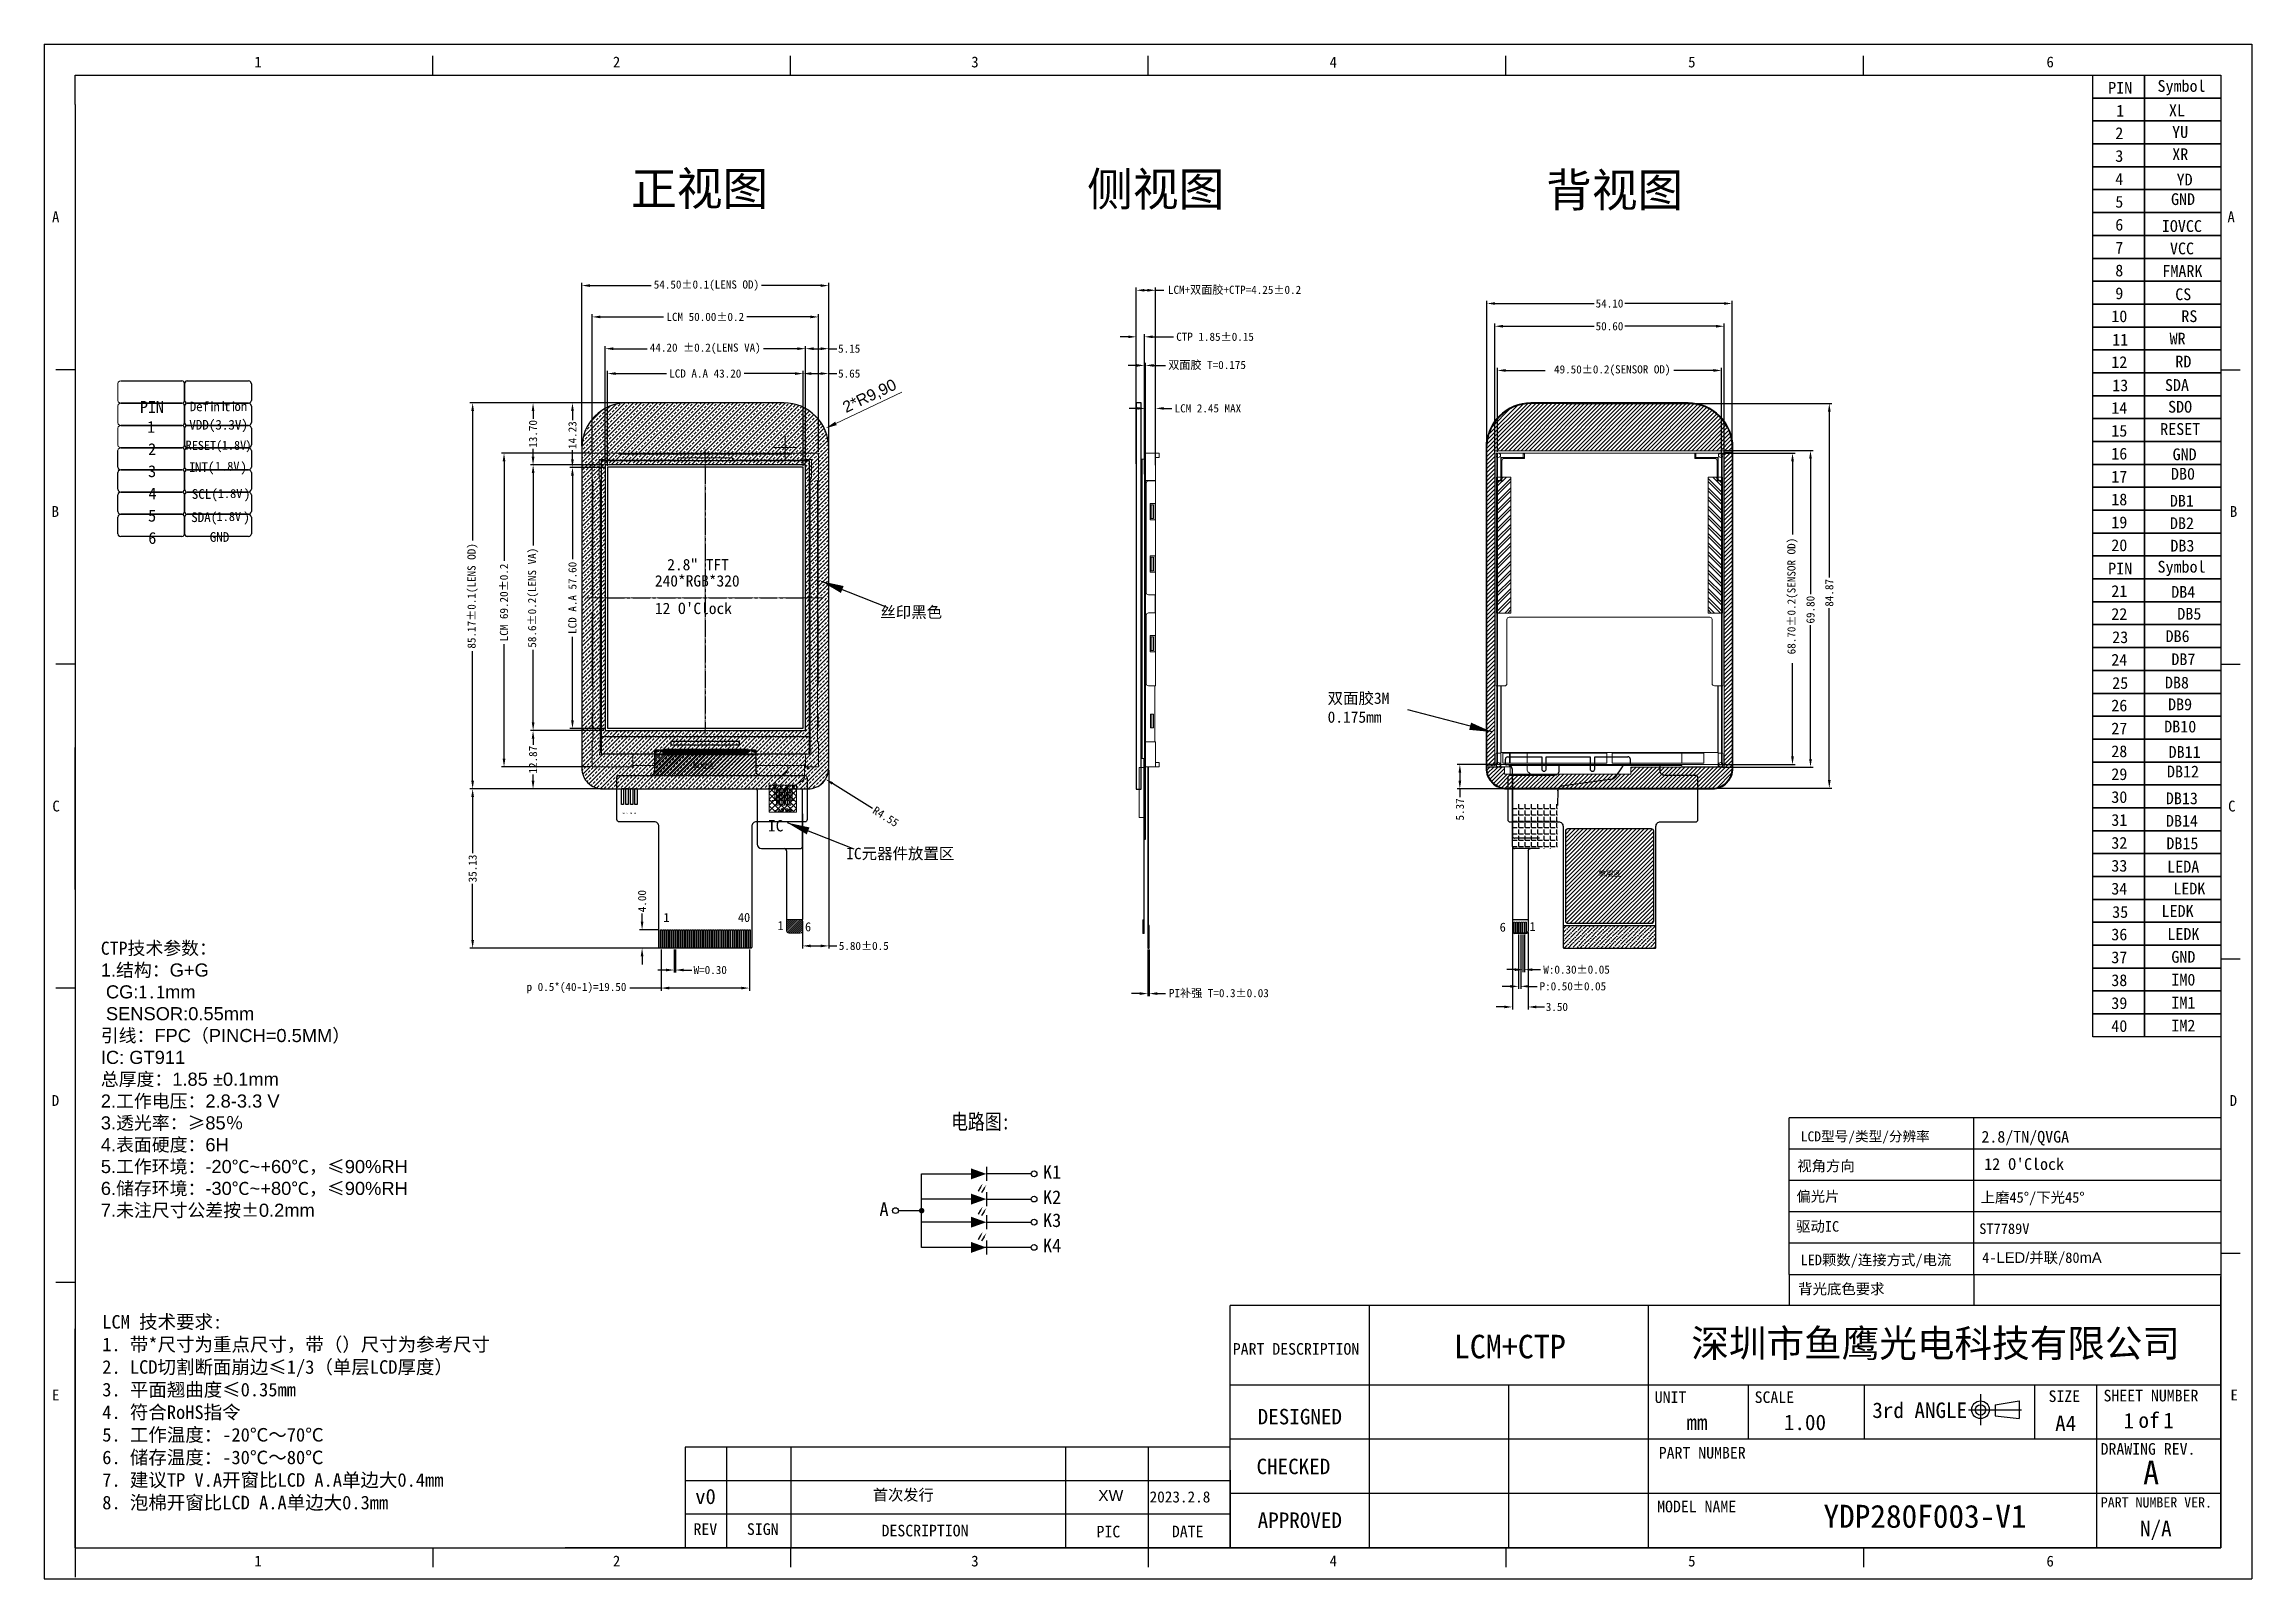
# Model space of a CAD drawing. Header units: millimetres. Extents: x 713 to 1200, y 341 to 680.
import ezdxf
from ezdxf.enums import TextEntityAlignment as Align

# ---------------------------------------------------------------- set-up
doc = ezdxf.new("R2010")
doc.units = ezdxf.units.MM
doc.linetypes.add('CENTER2', pattern=[1.125, 0.75, -0.125, 0.125, -0.125])
doc.linetypes.add('HIDDEN2', pattern=[4.7625, 3.175, -1.5875])
for name, color, linetype in [('_____1', 160, 'Continuous'), ('BOARD_OUTLINE_00', 254, 'Continuous'), ('D', 4, 'Continuous'), ('FPC', 2, 'Continuous'), ('HOU', 7, 'Continuous'), ('LCD', 3, 'Continuous'), ('lens', 6, 'Continuous'), ('SENSOR', 121, 'Continuous'), ('text', 4, 'Continuous'), ('中心线', 1, 'Continuous'), ('反射', 203, 'Continuous'), ('标 注', 3, 'Continuous'), ('标注', 3, 'Continuous')]:
    doc.layers.add(name, color=color, linetype=linetype)
for name, color, linetype, lineweight in [('DIM', 3, 'Continuous', 20), ('FRAME', 6, 'Continuous', 13), ('TP外形', 7, 'Continuous', 9), ('双面胶', 2, 'Continuous', 13), ('铁框', 5, 'Continuous', 9)]:
    doc.layers.add(name, color=color, linetype=linetype, lineweight=lineweight)
doc.styles.add('1', font='SimSun.ttf')
doc.styles.add('Arial', font='arial.ttf')
doc.styles.add('C-E02$0$HZ', font='SimSun.ttf')
doc.styles.add('s2', font='')
doc.styles.add('STD', font='txt')
doc.styles.add('STYLE', font='romans.shx', dxfattribs={"width": 0.9})
doc.styles.add('WMF-ARIAL0', font='arial.ttf')
doc.styles.add('仿宋', font='', dxfattribs={"height": 2.5})
doc.styles.add('宋', font='SimSun.ttf', dxfattribs={"height": 2})
doc.styles.add('宋体', font='SimSun.ttf')
doc.styles.add('標注', font='txt.shx')
doc.styles.add('黑体', font='')
doc.styles.get('s2').set_extended_font_data('FangSong_GB2312')
doc.styles.get('仿宋').set_extended_font_data('FangSong_GB2312')
doc.styles.get('黑体').set_extended_font_data('楷体_GB2312')
doc.dimstyles.new('ISO-25', dxfattribs={"dimtxt": 2.5, "dimasz": 2.5, "dimexe": 1.25, "dimexo": 0.625, "dimtad": 1, "dimtxsty": 'Standard', "dimcen": 2.5, "dimadec": 0, "dimazin": 0, "dimtfac": 1, "dimtmove": 0, "dimatfit": 3, "dimfxl": 1, "dimarcsym": 0})
doc.dimstyles.get("Standard").update_dxf_attribs({"dimtxt": 1.8, "dimasz": 1.8, "dimexe": 0.58, "dimexo": 0.325, "dimgap": 0.3, "dimtad": 0, "dimzin": 0, "dimdsep": 46, "dimtxsty": 'Standard', "dimcen": 0.3, "dimadec": 0, "dimazin": 0, "dimtfac": 1, "dimtofl": 0, "dimtmove": 0, "dimatfit": 3, "dimfxl": 0.18, "dimtolj": 1, "dimtzin": 0, "dimarcsym": 0})
doc.dimstyles.new('STANDARD$0', dxfattribs={"dimtxt": 2.5, "dimasz": 1.8, "dimexe": 0.5, "dimexo": 0.5, "dimgap": 0.4, "dimtad": 1, "dimzin": 9, "dimdsep": 46, "dimtxsty": 'Standard', "dimcen": 1.5, "dimadec": 0, "dimazin": 0, "dimtfac": 1, "dimtmove": 0, "dimatfit": 3, "dimfxl": 1, "dimtolj": 1, "dimtzin": 0, "dimlwd": 5, "dimlwe": 5, "dimarcsym": 0})
pattern_1 = [(45, (131.2359, -9.64675), (-0.4490128, 0.4490128), [])]

msp = doc.modelspace()

# ---------------------------------------------------------------- texts
at = {"color": 4, "linetype": 'Continuous', "style": '宋体'}
for s, height, p in [('1', 2.394, (759.35, 674.676)), ('2', 2.394, (838.51, 674.676)), ('3', 2.394, (917.624, 674.683)), ('4', 2.394, (996.747, 674.656)), ('5', 2.394, (1075.889, 674.683)), ('6', 2.394, (1154.999, 674.696)), ('A', 2.394, (714.695, 640.508)), ('A', 2.394, (1194.952, 640.508)), ('B', 2.394, (714.613, 575.503)), ('B', 2.394, (1195.491, 575.503)), ('C', 2.394, (714.772, 510.509)), ('C', 2.394, (1195.103, 510.509)), ('D', 2.394, (714.654, 445.545)), ('D', 2.394, (1195.449, 445.545)), ('PART DESCRIPTION', 2.56514, (975.364, 390.652)), ('E', 2.394, (714.696, 380.552)), ('UNIT', 2.5651, (1068.508, 380.002)), ('SCALE', 2.5651, (1090.568, 380.002)), ('3rd ANGLE', 3.4202, (1116.542, 376.691)), ('SIZE', 2.5651, (1155.45, 380.223)), ('SHEET NUMBER', 2.56514, (1167.592, 380.348)), ('E', 2.394, (1195.635, 380.552)), ('DRAWING REV.', 2.56514, (1166.945, 368.589)), ('PART NUMBER', 2.56514, (1069.401, 367.741)), ('MODEL NAME', 2.5651, (1069.048, 355.882)), ('PART NUMBER VER.', 2.25498, (1166.991, 356.945)), ('1', 2.394, (759.35, 343.943)), ('2', 2.394, (838.51, 343.943)), ('3', 2.394, (917.624, 343.936)), ('4', 2.394, (996.747, 343.963)), ('5', 2.394, (1075.889, 343.936)), ('6', 2.394, (1154.999, 343.922))]:
    msp.add_text(s, height=height, dxfattribs=at).set_placement(p)
at = {"color": 0, "linetype": 'Continuous', "style": '宋体'}
for s, height, rotation, p in [('LCD型号/类型/分辨率', 2.19911, 359.99988, (1114.982, 437.731)), ('视角方向', 2.3271, 359.99988, (1106.334, 431.145)), ('偏光片', 2.3271, 0.00012, (1104.541, 424.428)), ('驱动IC', 2.3271, 0.00012, (1104.476, 417.801)), ('LED颗数/连接方式/电流', 2.3271, 0.00012, (1117.338, 410.409)), ('背光底色要求', 2.3271, 0.00012, (1109.722, 404.003))]:
    msp.add_text(s, height=height, rotation=rotation, dxfattribs=at).set_placement(p, align=Align.CENTER)
at = {"color": 1, "linetype": 'Continuous', "style": '宋体'}
for s, height, p in [('LCM+CTP', 5.1944, (1036.516, 389.854)), ('A', 5.194, (1178.098, 362.066)), ('v0', 3.3244, (858.971, 357.718))]:
    msp.add_text(s, height=height, dxfattribs=at).set_placement(p, align=Align.CENTER)
at = {"color": 4, "linetype": 'Continuous', "style": '宋体'}
for s, height, p in [('DESIGNED', 3.4202, (990.166, 375.283)), ('mm', 3.4202, (1077.828, 374.017)), ('1.00', 3.4202, (1101.684, 374.017)), ('A4', 3.4202, (1159.237, 373.81)), ('1', 3.42, (1173.167, 374.376)), ('of', 3.4202, (1177.634, 374.51)), ('1', 3.42, (1181.952, 374.44)), ('CHECKED', 3.4202, (988.75, 364.293)), ('APPROVED', 3.4202, (990.166, 352.433)), ('REV', 2.5651, (858.927, 350.894)), ('SIGN', 2.5651, (871.595, 350.894)), ('DESCRIPTION', 2.56514, (907.425, 350.571)), ('DATE', 2.5651, (965.408, 350.38)), ('N/A', 3.4202, (1179.14, 350.596))]:
    msp.add_text(s, height=height, dxfattribs=at).set_placement(p, align=Align.CENTER)
msp.add_text('PIC', height=2.5651, rotation=0.26479, dxfattribs=at).set_placement((947.911, 350.34), align=Align.CENTER)
at = {"char_height": 7.39951, "width": 32.21092, "attachment_point": 1, "style": 'WMF-ARIAL0'}
for s, insert in [('{\\fKaiTi_GB2312|b0|i0|c134|p49;正视图}', (842.531, 651.657)), ('{\\fKaiTi_GB2312|b0|i0|c134|p49;侧视图}', (943.214, 651.523)), ('{\\fKaiTi_GB2312|b0|i0|c134|p49;背视图}', (1044.541, 651.321))]:
    msp.add_mtext(s, dxfattribs=dict(at, insert=insert))
at = {"color": 2, "lineweight": 9, "char_height": 1.2, "width": 6.26703, "attachment_point": 1, "style": '標注'}
for insert in [(856.047, 521.132), (1056.055, 497.425)]:
    msp.add_mtext('{\\fSimSun|b0|i0|c134|p2;单层区}', dxfattribs=dict(at, insert=insert))
at = {"color": 1, "attachment_point": 1, "style": '宋体'}
for s, insert, char_height, width in [('1', (849.653, 488.126), 2, 4.01686), ('40', (866.108, 488.126), 2, 4.01686), ("12 O'Clock", (1141.261, 434.014), 2.5872, 81.01854), ('4-{\\fArial|b0|i0|c0|p32;LED/}并联/80{\\fArial|b0|i0|c0|p32;mA}', (1140.802, 413.243), 2.3285, 29.65445)]:
    msp.add_mtext(s, dxfattribs=dict(at, insert=insert, char_height=char_height, width=width))
at = {"lineweight": 9, "char_height": 2, "attachment_point": 3, "style": 'Arial'}
for s, insert, width in [('{\\fSimSun|b0|i0|c134|p34;6}', (1035.644, 485.986), 2.50874), ('{\\fSimSun|b0|i0|c134|p34;1}', (1042.232, 486.127), 5.50874), ('{\\fSimSun|b0|i0|c134|p34;1}', (1042.232, 486.127), 5.50874)]:
    msp.add_mtext(s, dxfattribs=dict(at, insert=insert, width=width))
at = {"color": 2, "attachment_point": 1}
for s, insert, char_height, width, style in [('{\\fSimSun|b1|i0|c134|p2;\\C4;深圳市鱼鹰光电科技有限公司}', (1076.594, 396.224), 6.084, 119.68032, '黑体'), ('\\pi18.1132;{\\C1;首次发行}', (877.785, 360.956), 2.46288, 60.73614, '宋体'), ('{\\fArial|b0|i0|c0|p32;\\C1;XW}', (945.656, 360.811), 2.46288, 18.12702, '宋体'), ('{\\C1; 2023.2.8}', (955.327, 360.515), 2.46288, 18.12702, '宋'), ('\\pi15.31394;{\\C1;YDP280F003-V1}', (1090.451, 357.54), 5.07, 65.75603, '宋体')]:
    msp.add_mtext(s, dxfattribs=dict(at, insert=insert, char_height=char_height, width=width, style=style))
at = {"color": 1, "style": '宋体'}
for tag, p, height in [('2.8/TN/QVGA', (1140.633, 437.454), 2.587), ('上磨45°/下光45°', (1140.467, 424.197), 2.328), ('ST7789V', (1140.152, 417.292), 2.328)]:
    msp.add_attdef(tag, p, '', height=height, dxfattribs=at)
at = {"layer": '_____1', "color": 7, "attachment_point": 1, "style": 'STD'}
for s, insert, char_height in [('\\fSimSun|b0|i0|c134;\\H2.6143;\\C7;P', (734.089, 601.077), 2.61434), ('\\fSimSun|b0|i0|c134;\\H2.6143;\\C7;I', (735.866, 601.077), 2.61434), ('\\fSimSun|b0|i0|c134;\\H2.6143;\\C7;N', (737.602, 601.077), 2.61434), ('\\fSimSun|b0|i0|c134;\\H2.0789;\\C7;D', (745.118, 600.91), 2.07887), ('\\fSimSun|b0|i0|c134;\\H2.0789;\\C7;e', (746.515, 600.91), 2.07887), ('\\fSimSun|b0|i0|c134;\\H2.0789;\\C7;f', (747.912, 600.91), 2.07887), ('\\fSimSun|b0|i0|c134;\\H2.0789;\\C7;i', (749.309, 600.91), 2.07887), ('\\fSimSun|b0|i0|c134;\\H2.0789;\\C7;n', (750.314, 600.912), 2.07887), ('\\fSimSun|b0|i0|c134;\\H2.0789;\\C7;i', (751.791, 600.949), 2.07887), ('\\fSimSun|b0|i0|c134;\\H2.0789;\\C7;t', (752.657, 600.908), 2.07887), ('\\fSimSun|b0|i0|c134;\\H2.0789;\\C7;i', (754.054, 600.908), 2.07887), ('\\fSimSun|b0|i0|c134;\\H2.0789;\\C7;o', (754.971, 600.949), 2.07887), ('\\fSimSun|b0|i0|c134;\\H2.0789;\\C7;n', (756.368, 600.949), 2.07887), ('\\fSimSun|b0|i0|c134;\\H2.6143;\\C7;1', (735.697, 596.675), 2.61434), ('\\fSimSun|b0|i0|c134;\\H2.1419;\\C7;V', (744.984, 596.91), 2.14187), ('\\fSimSun|b0|i0|c134;\\H2.1419;\\C7;D', (746.423, 596.911), 2.14187), ('\\fSimSun|b0|i0|c134;\\H2.1419;\\C7;D', (747.862, 596.91), 2.14187), ('\\fSimSun|b0|i0|c134;\\H2.1419;\\C7;(', (749.302, 596.911), 2.14187), ('\\fSimSun|b0|i0|c134;\\H2.1419;\\C7;3', (750.741, 596.91), 2.14187), ('\\fSimSun|b0|i0|c134;\\H2.1419;\\C7;.', (752.18, 596.911), 2.14187), ('\\fSimSun|b0|i0|c134;\\H2.1419;\\C7;3', (753.619, 596.91), 2.14187), ('\\fSimSun|b0|i0|c134;\\H2.1419;\\C7;V', (755.059, 596.911), 2.14187), ('\\fSimSun|b0|i0|c134;\\H2.1419;\\C7;)', (756.498, 596.91), 2.14187), ('\\fSimSun|b0|i0|c134;\\H2.6143;\\C7;2', (735.909, 591.764), 2.61434), ('\\fSimSun|b0|i0|c134;\\H1.9844;\\C7;R', (744.181, 592.345), 1.98437), ('\\fSimSun|b0|i0|c134;\\H1.9844;\\C7;E', (745.575, 592.266), 1.98437), ('\\fSimSun|b0|i0|c134;\\H1.9844;\\C7;S', (746.887, 592.265), 1.98437), ('\\fSimSun|b0|i0|c134;\\H1.9844;\\C7;E', (748.242, 592.265), 1.98437), ('\\fSimSun|b0|i0|c134;\\H1.9844;\\C7;T', (749.554, 592.266), 1.98437), ('\\fSimSun|b0|i0|c134;\\H1.9844;\\C7;(', (750.909, 592.266), 1.98437), ('{\\fSimSun|b0|i0|c134|p2;\\H1x;1.8V}', (752.166, 592.297), 1.98437), ('\\fSimSun|b0|i0|c134;\\H1.9844;\\C7;)', (757.397, 592.266), 1.98437), ('\\fSimSun|b0|i0|c134;\\H2.6143;\\C7;3', (735.908, 586.895), 2.61434), ('\\fSimSun|b0|i0|c134;\\H2.1419;\\C7;I', (744.92, 587.544), 2.14187), ('\\fSimSun|b0|i0|c134;\\H2.1419;\\C7;N', (746.21, 587.555), 2.14187), ('\\fSimSun|b0|i0|c134;\\H2.1419;\\C7;T', (747.649, 587.555), 2.14187), ('\\fSimSun|b0|i0|c134;\\H2.1419;\\C7;(', (749.088, 587.555), 2.14187), ('{\\fSimSun|b0|i0|c134|p2;\\H1x;1.8V}', (750.675, 587.675), 1.98437), ('\\fSimSun|b0|i0|c134;\\H2.1419;\\C7;)', (756.285, 587.555), 2.14187), ('\\fSimSun|b0|i0|c134;\\H2.6143;\\C7;4', (735.993, 581.985), 2.61434), ('\\fSimSun|b0|i0|c134;\\H2.1419;\\C7;S', (745.53, 581.629), 2.14187), ('\\fSimSun|b0|i0|c134;\\H2.1419;\\C7;C', (746.97, 581.629), 2.14187), ('\\fSimSun|b0|i0|c134;\\H2.1419;\\C7;L', (748.409, 581.629), 2.14187), ('\\fSimSun|b0|i0|c134;\\H2.1419;\\C7;(', (749.848, 581.629), 2.14187), ('{\\fSimSun|b0|i0|c134|p2;\\H1x;1.8V}', (751.314, 581.659), 1.98437), ('\\fSimSun|b0|i0|c134;\\H2.1419;\\C7;)', (757.045, 581.63), 2.14187), ('\\fSimSun|b0|i0|c134;\\H2.6143;\\C7;5', (735.909, 577.074), 2.61434), ('\\fSimSun|b0|i0|c134;\\H2.1419;\\C7;S', (745.403, 576.508), 2.14187), ('\\fSimSun|b0|i0|c134;\\H2.1419;\\C7;D', (746.842, 576.507), 2.14187), ('\\fSimSun|b0|i0|c134;\\H2.1419;\\C7;A', (748.282, 576.507), 2.14187), ('\\fSimSun|b0|i0|c134;\\H2.1419;\\C7;(', (749.721, 576.507), 2.14187), ('{\\fSimSun|b0|i0|c134|p2;\\H1x;1.8V}', (751.034, 576.585), 1.98437), ('\\fSimSun|b0|i0|c134;\\H2.1419;\\C7;)', (756.918, 576.507), 2.14187), ('\\fSimSun|b0|i0|c134;\\H2.6143;\\C7;6', (735.951, 572.163), 2.61434), ('\\fSimSun|b0|i0|c134;\\H2.1419;\\C7;G', (749.509, 572.146), 2.14187), ('\\fSimSun|b0|i0|c134;\\H2.1419;\\C7;N', (750.949, 572.147), 2.14187), ('\\fSimSun|b0|i0|c134;\\H2.1419;\\C7;D', (752.388, 572.146), 2.14187)]:
    msp.add_mtext(s, dxfattribs=dict(at, insert=insert, char_height=char_height))
at = {"layer": 'D', "color": 2, "char_height": 2.98525, "attachment_point": 1}
for s, insert in [('{\\fSimSun|b0|i0|c134|p2;K1}', (933.441, 432.474)), ('{\\fSimSun|b0|i0|c134|p2;A}', (897.357, 424.243)), ('{\\fSimSun|b0|i0|c134|p2;K2}', (933.441, 426.905)), ('{\\fSimSun|b0|i0|c134|p2;K3}', (933.441, 421.813)), ('{\\fSimSun|b0|i0|c134|p2;K4}', (933.441, 416.243))]:
    msp.add_mtext(s, dxfattribs=dict(at, insert=insert))
at = {"layer": 'DIM', "linetype": 'Continuous', "lineweight": 9, "char_height": 2.5, "attachment_point": 1, "style": '1'}
for s, insert, width in [('丝印黑色', (897.562, 555.747), 87.58183), ('双面胶3M 0.175mm', (996.298, 536.756), 24.09703), ('IC', (872.761, 508.617), 87.58183), ('IC元器件放置区', (890.023, 502.486), 87.58183)]:
    msp.add_mtext(s, dxfattribs=dict(at, insert=insert, width=width))
at = {"layer": 'DIM', "color": 32, "lineweight": 9, "char_height": 0.325, "width": 0.31712, "attachment_point": 9, "style": 'C-E02$0$HZ'}
for s, insert in [('{\\fKaiTi_GB2312|b0|i0|c134|p49;A}', (874.936, 515.209)), ('{\\fKaiTi_GB2312|b0|i0|c134|p49;K1}', (875.78, 515.199)), ('{\\fKaiTi_GB2312|b0|i0|c134|p49;K2}', (876.48, 515.199)), ('{\\fKaiTi_GB2312|b0|i0|c134|p49;K3}', (877.18, 515.199)), ('{\\fKaiTi_GB2312|b0|i0|c134|p49;K4}', (877.903, 515.173))]:
    msp.add_mtext(s, dxfattribs=dict(at, insert=insert))
at = {"layer": 'DIM', "insert": (725.47, 481.794), "char_height": 2.89017, "width": 98.3193, "attachment_point": 1, "style": 's2'}
msp.add_mtext('{\\fSimSun|b0|i0|c134|p54;CTP技术参数\\fSimSun|b0|i0|c134|p2;：\\fArial|b0|i0|c0|p34;\\P1.\\fSimSun|b0|i0|c134|p2;结构：\\fArial|b0|i0|c0|p34;G+G\\fArial|b0|i0|c186|p34;\\P\\fArial|b0|i0|c0|p34; CG:\\fSimSun|b0|i0|c134|p2;1.1\\fArial|b0|i0|c0|p34;mm \\P SENSOR:0.55mm\\P\\fSimSun|b0|i0|c134|p2;引线：\\fArial|b0|i0|c0|p34;FPC\\fSimSun|b0|i0|c134|p2;（\\fArial|b0|i0|c0|p34;PINCH=0.5MM\\fSimSun|b0|i0|c134|p2;）\\fArial|b0|i0|c0|p34; \\PIC: GT911\\P\\fSimSun|b0|i0|c134|p2;总厚度：\\fArial|b0|i0|c0|p34;1.85 %%P0.1mm\\P2.\\fSimSun|b0|i0|c134|p2;工作电压：\\fArial|b0|i0|c0|p34;2.8-3.3 V \\P3.\\fSimSun|b0|i0|c134|p2;透光率：≥\\fArial|b0|i0|c0|p34;85\\fSimSun|b0|i0|c134|p2;％\\fArial|b0|i0|c0|p34;\\P4.\\fSimSun|b0|i0|c134|p2;表面硬度：\\fArial|b0|i0|c0|p34;6H\\P5.\\fSimSun|b0|i0|c134|p2;工作环境：\\fArial|b0|i0|c0|p34;-20\\fSimSun|b0|i0|c134|p2;℃\\fArial|b0|i0|c0|p34;~+60\\fSimSun|b0|i0|c134|p2;℃，≤\\fArial|b0|i0|c0|p34;90%RH\\P6.\\fSimSun|b0|i0|c134|p2;储存环境：\\fArial|b0|i0|c0|p34;-30\\fSimSun|b0|i0|c134|p2;℃\\fArial|b0|i0|c0|p34;~+80\\fSimSun|b0|i0|c134|p2;℃，≤\\fArial|b0|i0|c0|p34;90%RH\\P7.\\fSimSun|b0|i0|c134|p2;未注尺寸公差按±\\fArial|b0|i0|c0|p34;0.2mm}', dxfattribs=at)
at = {"layer": 'DIM', "lineweight": 0, "insert": (725.782, 399.402), "char_height": 2.98968, "width": 128.80177, "attachment_point": 1, "style": '宋体'}
msp.add_mtext('{\\C0;LCM 技术要求:\\P1. 带*尺寸为重点尺寸，带（）尺寸为参考尺寸\\P2. LCD切割断面崩边≤1/3（单层LCD厚度）\\P3. 平面翘曲度≤0.35mm\\P4. 符合RoHS指令\\P5. 工作温度：-20℃～70℃ \\P6. 储存温度：-30℃～80℃\\P7. 建议TP V.A开窗比LCD A.A单边大0.4mm\\P8. 泡棉开窗比LCD A.A单边大0.3mm}', dxfattribs=at)
at = {"layer": 'FPC', "color": 3, "linetype": 'Continuous', "lineweight": 9, "style": 'STYLE', "width": 0.9}
for s, height, p in [('A', 0.53, (874.619, 510.485)), ('K1', 0.5302, (875.443, 510.374)), ('K2', 0.5302, (876.255, 510.375)), ('K3', 0.5302, (877.132, 510.341)), ('K4', 0.5302, (877.918, 510.337))]:
    msp.add_text(s, height=height, rotation=90, dxfattribs=at).set_placement(p)
at = {"layer": 'FPC', "char_height": 2, "attachment_point": 3, "style": 'Arial'}
for s, insert, width in [('{\\fSimSun|b0|i0|c134|p34;1}', (876.226, 486.335), 5.50874), ('{\\fSimSun|b0|i0|c134|p34;6}', (882.282, 486.074), 2.50874)]:
    msp.add_mtext(s, dxfattribs=dict(at, insert=insert, width=width))
at = {"layer": 'FRAME', "color": 4, "style": '宋体', "width": 0.8}
msp.add_text('电路图:', height=3.4004, dxfattribs=at).set_placement((913.192, 440.366))
at = {"layer": 'text', "color": 0, "style": '宋'}
for s, p in [('PIN', (1171.273, 670.183)), ('Symbol', (1184.819, 670.27)), ('1', (1171.273, 665.131)), ('XL', (1183.806, 665.214)), ('2', (1171.074, 660.167)), ('YU', (1184.498, 660.417)), ('3', (1171.074, 655.116)), ('XR', (1184.526, 655.516)), ('4', (1171.074, 650.064)), ('YD', (1185.497, 649.934)), ('5', (1171.074, 645.013)), ('GND', (1185.142, 645.617)), ('6', (1171.074, 639.961)), ('IOVCC', (1184.888, 639.679)), ('7', (1171.074, 634.91)), ('VCC', (1184.911, 634.737)), ('8', (1171.074, 629.858)), ('FMARK', (1185.001, 629.752)), ('9', (1171.074, 624.807)), ('CS', (1185.196, 624.631)), ('10', (1171.074, 619.755)), ('RS', (1186.538, 619.79)), ('11', (1171.273, 614.616)), ('WR', (1183.946, 614.844)), ('12', (1171.074, 609.652)), ('RD', (1185.221, 609.777)), ('13', (1171.273, 604.513)), ('SDA', (1183.806, 604.596)), ('14', (1171.074, 599.549)), ('SDO', (1184.498, 599.799)), ('15', (1171.074, 594.497)), ('RESET', (1184.526, 594.898)), ('16', (1171.074, 589.446)), ('GND', (1185.497, 589.315)), ('17', (1171.074, 584.394)), ('DB0', (1185.142, 584.999)), ('18', (1171.074, 579.343)), ('DB1', (1184.888, 579.061)), ('19', (1171.074, 574.291)), ('DB2', (1184.911, 574.119)), ('20', (1171.074, 569.24)), ('DB3', (1185.001, 569.134)), ('PIN', (1171.273, 564.101)), ('Symbol', (1184.819, 564.188)), ('21', (1171.074, 559.137)), ('DB4', (1185.196, 558.961)), ('22', (1171.074, 554.085)), ('DB5', (1186.538, 554.12)), ('23', (1171.273, 548.946)), ('DB6', (1183.946, 549.174)), ('24', (1171.074, 543.982)), ('DB7', (1185.221, 544.107)), ('25', (1171.273, 538.843)), ('DB8', (1183.806, 538.926)), ('26', (1171.074, 533.879)), ('DB9', (1184.498, 534.129)), ('27', (1171.074, 528.828)), ('DB10', (1184.526, 529.228)), ('28', (1171.074, 523.776)), ('DB11', (1185.497, 523.646)), ('29', (1171.074, 518.724)), ('DB12', (1185.142, 519.329)), ('30', (1171.074, 513.673)), ('DB13', (1184.888, 513.391)), ('31', (1171.074, 508.621)), ('DB14', (1184.911, 508.449)), ('32', (1171.074, 503.57)), ('DB15', (1185.001, 503.464)), ('33', (1171.074, 498.518)), ('LEDA', (1185.196, 498.342)), ('34', (1171.074, 493.467)), ('LEDK', (1186.538, 493.501)), ('35', (1171.273, 488.328)), ('LEDK', (1183.946, 488.555)), ('36', (1171.074, 483.364)), ('LEDK', (1185.221, 483.488)), ('37', (1171.074, 478.312)), ('GND', (1185.221, 478.437)), ('38', (1171.074, 473.261)), ('IM0', (1185.221, 473.385)), ('39', (1171.074, 468.209)), ('IM1', (1185.221, 468.334)), ('40', (1171.074, 463.158)), ('IM2', (1185.221, 463.282))]:
    msp.add_text(s, height=2.6, dxfattribs=at).set_placement(p, align=Align.MIDDLE)
at = {"layer": 'TP外形', "color": 3}
for s, p in [('YU', (840.642, 509.957)), ('XL', (841.53, 509.945)), ('YD', (842.266, 509.939)), ('XR', (843.141, 509.926))]:
    msp.add_text(s, height=0.311, dxfattribs=at).set_placement(p)

# ---------------------------------------------------------------- blocks, each defined once
blk = doc.blocks.new('*D145')
at = {"layer": 'Defpoints', "color": 0, "transparency": 16777216}
for p in [(958.32, 599.45), (956.07, 589.57), (958.32, 589.57)]:
    blk.add_point(p, dxfattribs=at)
at = {"layer": 'DIM', "color": 0, "lineweight": -2, "transparency": 16777216}
for p, q in [((956.07, 589.89), (956.07, 600.03)), ((958.32, 589.89), (958.32, 600.03)), ((954.27, 599.45), (952.47, 599.45)), ((960.12, 599.45), (961.92, 599.45))]:
    blk.add_line(p, q, dxfattribs=at)
at = {"layer": 'DIM', "color": 0, "transparency": 16777216}
for points in [[(954.27, 599.75), (954.27, 599.15), (956.07, 599.45)], [(960.12, 599.75), (960.12, 599.15), (958.32, 599.45)]]:
    blk.add_solid(points, dxfattribs=at)
at = {"layer": 'DIM', "color": 0, "lineweight": 9, "transparency": 16777216, "insert": (969.87, 599.45), "char_height": 1.8, "attachment_point": 5, "style": '宋体'}
blk.add_mtext('\\A1;LCM 2.45 MAX', dxfattribs=at)
blk = doc.blocks.new('*D146')
at = {"layer": 'Defpoints', "color": 0, "transparency": 16777216}
for p in [(833.91, 619.63), (833.91, 589.57), (883.91, 589.57)]:
    blk.add_point(p, dxfattribs=at)
at = {"layer": 'DIM', "color": 0, "lineweight": -2, "transparency": 16777216}
for p, q in [((833.91, 589.89), (833.91, 620.21)), ((835.71, 619.63), (849.72, 619.63)), ((882.11, 619.63), (868.1, 619.63)), ((883.91, 589.89), (883.91, 620.21))]:
    blk.add_line(p, q, dxfattribs=at)
at = {"layer": 'DIM', "color": 0, "transparency": 16777216}
for points in [[(835.71, 619.93), (835.71, 619.33), (833.91, 619.63)], [(882.11, 619.93), (882.11, 619.33), (883.91, 619.63)]]:
    blk.add_solid(points, dxfattribs=at)
at = {"layer": 'DIM', "color": 0, "lineweight": 9, "transparency": 16777216, "insert": (858.91, 619.63), "char_height": 1.8, "attachment_point": 5, "style": '宋体'}
blk.add_mtext('\\A1;LCM 50.00%%P0.2 ', dxfattribs=at)
blk = doc.blocks.new('*D147')
at = {"layer": 'Defpoints', "color": 0, "transparency": 16777216}
for p in [(833.91, 589.57), (814.48, 520.37), (833.91, 520.37)]:
    blk.add_point(p, dxfattribs=at)
at = {"layer": 'DIM', "color": 0, "lineweight": -2, "transparency": 16777216}
for p, q in [((833.59, 589.57), (813.9, 589.57)), ((814.48, 587.77), (814.48, 565.82)), ((814.48, 522.17), (814.48, 547.44)), ((833.59, 520.37), (813.9, 520.37))]:
    blk.add_line(p, q, dxfattribs=at)
at = {"layer": 'DIM', "color": 0, "transparency": 16777216}
for points in [[(814.18, 587.77), (814.78, 587.77), (814.48, 589.57)], [(814.18, 522.17), (814.78, 522.17), (814.48, 520.37)]]:
    blk.add_solid(points, dxfattribs=at)
at = {"layer": 'DIM', "color": 0, "lineweight": 9, "transparency": 16777216, "insert": (814.48, 556.63), "char_height": 1.8, "attachment_point": 5, "rotation": 90, "style": '宋体'}
blk.add_mtext('\\A1;LCM 69.20%%P0.2', dxfattribs=at)
blk = doc.blocks.new('*D148')
at = {"layer": 'Defpoints', "color": 0, "transparency": 16777216}
for p in [(880.51, 607.13), (837.31, 586.44), (880.51, 586.44)]:
    blk.add_point(p, dxfattribs=at)
at = {"layer": 'DIM', "color": 0, "lineweight": -2, "transparency": 16777216}
for p, q in [((837.31, 586.77), (837.31, 607.71)), ((839.11, 607.13), (850.35, 607.13)), ((878.71, 607.13), (867.47, 607.13)), ((880.51, 586.77), (880.51, 607.71))]:
    blk.add_line(p, q, dxfattribs=at)
at = {"layer": 'DIM', "color": 0, "transparency": 16777216}
for points in [[(839.11, 607.43), (839.11, 606.83), (837.31, 607.13)], [(878.71, 607.43), (878.71, 606.83), (880.51, 607.13)]]:
    blk.add_solid(points, dxfattribs=at)
at = {"layer": 'DIM', "color": 0, "lineweight": 9, "transparency": 16777216, "insert": (858.91, 607.13), "char_height": 1.8, "attachment_point": 5, "style": '宋体'}
blk.add_mtext('\\A1;LCD A.A 43.20', dxfattribs=at)
blk = doc.blocks.new('*D149')
at = {"layer": 'Defpoints', "color": 0, "transparency": 16777216}
for p in [(837.31, 586.44), (829.59, 528.84), (837.31, 528.84)]:
    blk.add_point(p, dxfattribs=at)
at = {"layer": 'DIM', "color": 0, "lineweight": -2, "transparency": 16777216}
for p, q in [((836.99, 586.44), (829.01, 586.44)), ((829.59, 584.64), (829.59, 566.2)), ((829.59, 530.64), (829.59, 549.08)), ((836.99, 528.84), (829.01, 528.84))]:
    blk.add_line(p, q, dxfattribs=at)
at = {"layer": 'DIM', "color": 0, "transparency": 16777216}
for points in [[(829.29, 584.64), (829.89, 584.64), (829.59, 586.44)], [(829.29, 530.64), (829.89, 530.64), (829.59, 528.84)]]:
    blk.add_solid(points, dxfattribs=at)
at = {"layer": 'DIM', "color": 0, "lineweight": 9, "transparency": 16777216, "insert": (829.59, 557.64), "char_height": 1.8, "attachment_point": 5, "rotation": 90, "style": '宋体'}
blk.add_mtext('\\A1;LCD A.A 57.60', dxfattribs=at)
blk = doc.blocks.new('*D150')
at = {"layer": 'Defpoints', "color": 0, "transparency": 16777216}
for p in [(956.63, 480.37), (956.93, 480.37), (956.93, 470.33)]:
    blk.add_point(p, dxfattribs=at)
at = {"layer": 'DIM', "color": 0, "lineweight": -2, "transparency": 16777216}
for p, q in [((956.63, 480.04), (956.63, 469.75)), ((956.93, 480.04), (956.93, 469.75)), ((954.83, 470.33), (953.03, 470.33)), ((958.73, 470.33), (960.53, 470.33))]:
    blk.add_line(p, q, dxfattribs=at)
at = {"layer": 'DIM', "color": 0, "transparency": 16777216}
for points in [[(954.83, 470.63), (954.83, 470.03), (956.63, 470.33)], [(958.73, 470.63), (958.73, 470.03), (956.93, 470.33)]]:
    blk.add_solid(points, dxfattribs=at)
at = {"layer": 'DIM', "color": 0, "lineweight": 9, "transparency": 16777216, "insert": (972.3, 470.33), "char_height": 1.8, "attachment_point": 5, "style": '宋体'}
blk.add_mtext('\\A1;PI补强 T=0.3%%P0.03', dxfattribs=at)
blk = doc.blocks.new('*U68')
at = {"color": 4}
blk.add_lwpolyline([(-0.05, -0.4), (0.05, -0.4), (0.05, 0.4), (-0.05, 0.4)], close=True, dxfattribs=at)
blk = doc.blocks.new('*U69')
at = {"color": 0, "linetype": 'ByBlock', "lineweight": -2, "transparency": 16777216}
for p in [(0, 0), (0.14, 0), (0.28, 0), (0.42, 0), (0.56, 0), (0.7, 0), (0.84, 0), (0.98, 0), (1.12, 0), (1.26, 0), (1.4, 0), (1.54, 0), (1.68, 0), (1.82, 0), (1.96, 0), (2.1, 0), (2.24, 0), (2.38, 0), (2.52, 0), (2.66, 0), (2.8, 0), (2.94, 0), (3.08, 0), (3.22, 0), (3.36, 0), (3.5, 0), (3.64, 0), (3.78, 0), (3.92, 0), (4.06, 0), (4.2, 0), (4.34, 0), (4.48, 0), (4.62, 0), (4.76, 0), (4.9, 0), (5.04, 0), (5.18, 0), (5.32, 0), (5.46, 0), (5.6, 0), (5.74, 0), (5.88, 0), (6.02, 0), (6.16, 0), (6.3, 0), (6.44, 0), (6.58, 0), (6.72, 0), (6.86, 0), (7, 0), (7.14, 0), (7.28, 0), (7.42, 0), (7.56, 0), (7.7, 0), (7.84, 0), (7.98, 0), (8.12, 0), (8.26, 0), (8.4, 0), (8.54, 0), (8.68, 0), (8.82, 0), (8.96, 0), (9.1, 0), (9.24, 0), (9.38, 0), (9.52, 0), (9.66, 0), (9.8, 0), (9.94, 0), (10.08, 0), (10.22, 0), (10.36, 0), (10.5, 0), (10.64, 0), (10.78, 0), (10.92, 0), (11.06, 0), (11.2, 0), (11.34, 0), (11.48, 0), (11.62, 0), (11.76, 0), (11.9, 0), (12.04, 0), (12.18, 0), (12.32, 0), (12.46, 0), (12.6, 0), (12.74, 0), (12.88, 0), (13.02, 0), (13.16, 0), (13.3, 0), (13.44, 0), (13.58, 0), (13.72, 0), (13.86, 0), (14, 0), (14.14, 0), (14.28, 0), (14.42, 0), (14.56, 0), (14.7, 0), (14.84, 0), (14.98, 0), (15.12, 0), (15.26, 0), (15.4, 0), (15.54, 0), (15.68, 0), (15.82, 0), (15.96, 0), (16.1, 0), (16.24, 0), (16.38, 0), (16.52, 0), (16.66, 0), (16.8, 0), (16.94, 0), (17.08, 0), (17.22, 0), (17.36, 0), (17.5, 0), (17.64, 0), (17.78, 0), (17.92, 0), (18.06, 0), (18.2, 0), (18.34, 0), (18.48, 0), (18.62, 0)]:
    blk.add_blockref('*U68', p, dxfattribs=at)
blk = doc.blocks.new('ctc2.8')
at = {"color": 4}
for p, q in [((-454.19, 567.12), (-454.69, 567.12)), ((-454.69, 567.12), (-454.69, 567.02)), ((-454.69, 567.02), (-454.19, 567.02)), ((-435.47, 567.12), (-434.97, 567.12)), ((-434.97, 567.02), (-435.47, 567.02)), ((-434.97, 567.12), (-434.97, 567.02))]:
    blk.add_line(p, q, dxfattribs=at)
for points in [[(-467.83, 566.47), (-421.83, 566.47), (-421.83, 631.12), (-467.83, 631.12)], [(-467.83, 570.32), (-421.83, 570.32), (-421.83, 631.12), (-467.83, 631.12)], [(-466.43, 572.12), (-423.23, 572.12), (-423.23, 629.72), (-466.43, 629.72)], [(-452.41, 568.48), (-437.26, 568.48), (-437.26, 569.18), (-452.41, 569.18)]]:
    blk.add_lwpolyline(points, close=True, dxfattribs=at)
for centre, radius in [((-455.69, 566.97), 0.2), ((-455.69, 566.97), 0.15), ((-433.97, 566.97), 0.2), ((-433.97, 566.97), 0.15)]:
    blk.add_circle(centre, radius, dxfattribs=at)
at = {"layer": '中心线', "color": 1, "linetype": 'CENTER2', "ltscale": 5}
for p, q in [((-444.83, 629.72), (-444.83, 572.12)), ((-466.43, 600.92), (-423.23, 600.92))]:
    blk.add_line(p, q, dxfattribs=at)
at = {"color": 30}
blk.add_blockref('*U69', (-454.14, 567.07), dxfattribs=at)
at = {"color": 30, "char_height": 0.2, "attachment_point": 1, "style": '標注'}
for s, insert in [('{\\fSimSun|b0|i0|c134|p2;\\C4;134}', (-454.55, 568.09)), ('{\\fSimSun|b0|i0|c134|p2;\\C4;1}', (-435.37, 568.09))]:
    blk.add_mtext_dynamic_manual_height_columns(s, width=0.6639, gutter_width=20, heights=[0], dxfattribs=dict(at, insert=insert))
at = {"layer": 'DIM', "color": 2, "style": '仿宋'}
for s, p in [('2.8" TFT', (-453.23, 606.98)), ('240*RGB*320', (-455.96, 603.39))]:
    blk.add_text(s, height=2.5, dxfattribs=at).set_placement(p)
at = {"layer": 'LCD', "color": 2, "ltscale": 0.5, "style": '仿宋'}
blk.add_text("12 O'Clock ", height=2.5, dxfattribs=at).set_placement((-455.96, 597.32))
blk = doc.blocks.new('*U143')
at = {"color": 2}
blk.add_lwpolyline([(-0.045, -0.4), (0.045, -0.4), (0.045, 0.4), (-0.045, 0.4)], close=True, dxfattribs=at)
blk = doc.blocks.new('*U144')
at = {"color": 0, "linetype": 'ByBlock', "lineweight": -2, "transparency": 16777216}
for p in [(0, 0), (0.14, 0), (0.28, 0), (0.42, 0), (0.56, 0), (0.7, 0), (0.84, 0), (0.98, 0), (1.12, 0), (1.26, 0), (1.4, 0), (1.54, 0), (1.68, 0), (1.82, 0), (1.96, 0), (2.1, 0), (2.24, 0), (2.38, 0), (2.52, 0), (2.66, 0), (2.8, 0), (2.94, 0), (3.08, 0), (3.22, 0), (3.36, 0), (3.5, 0), (3.64, 0), (3.78, 0), (3.92, 0), (4.06, 0), (4.2, 0), (4.34, 0), (4.48, 0), (4.62, 0), (4.76, 0), (4.9, 0), (5.04, 0), (5.18, 0), (5.32, 0), (5.46, 0), (5.6, 0), (5.74, 0), (5.88, 0), (6.02, 0), (6.16, 0), (6.3, 0), (6.44, 0), (6.58, 0), (6.72, 0), (6.86, 0), (7, 0), (7.14, 0), (7.28, 0), (7.42, 0), (7.56, 0), (7.7, 0), (7.84, 0), (7.98, 0), (8.12, 0), (8.26, 0), (8.4, 0), (8.54, 0), (8.68, 0), (8.82, 0), (8.96, 0), (9.1, 0), (9.24, 0), (9.38, 0), (9.52, 0), (9.66, 0), (9.8, 0), (9.94, 0), (10.08, 0), (10.22, 0), (10.36, 0), (10.5, 0), (10.64, 0), (10.78, 0), (10.92, 0), (11.06, 0), (11.2, 0), (11.34, 0), (11.48, 0), (11.62, 0), (11.76, 0), (11.9, 0), (12.04, 0), (12.18, 0), (12.32, 0), (12.46, 0), (12.6, 0), (12.74, 0), (12.88, 0), (13.02, 0), (13.16, 0), (13.3, 0), (13.44, 0), (13.58, 0), (13.72, 0), (13.86, 0), (14, 0), (14.14, 0), (14.28, 0), (14.42, 0), (14.56, 0), (14.7, 0), (14.84, 0), (14.98, 0), (15.12, 0), (15.26, 0), (15.4, 0), (15.54, 0), (15.68, 0), (15.82, 0), (15.96, 0), (16.1, 0), (16.24, 0), (16.38, 0), (16.52, 0), (16.66, 0), (16.8, 0), (16.94, 0), (17.08, 0), (17.22, 0), (17.36, 0), (17.5, 0), (17.64, 0), (17.78, 0), (17.92, 0), (18.06, 0), (18.2, 0), (18.34, 0), (18.48, 0), (18.62, 0)]:
    blk.add_blockref('*U143', p, dxfattribs=at)
blk = doc.blocks.new('*D151')
at = {"layer": 'Defpoints', "color": 0, "transparency": 16777216}
for p in [(849.16, 480.37), (868.66, 480.37), (868.66, 471.55)]:
    blk.add_point(p, dxfattribs=at)
at = {"layer": 'DIM', "color": 0, "lineweight": -2, "transparency": 16777216}
for p, q in [((849.16, 480.04), (849.16, 470.97)), ((868.66, 480.04), (868.66, 470.97)), ((849.16, 471.55), (842.26, 471.55)), ((866.86, 471.55), (850.96, 471.55))]:
    blk.add_line(p, q, dxfattribs=at)
at = {"layer": 'DIM', "color": 0, "transparency": 16777216}
for points in [[(850.96, 471.85), (850.96, 471.25), (849.16, 471.55)], [(866.86, 471.85), (866.86, 471.25), (868.66, 471.55)]]:
    blk.add_solid(points, dxfattribs=at)
at = {"layer": 'DIM', "color": 0, "lineweight": 9, "transparency": 16777216, "insert": (830.48, 471.55), "char_height": 1.8, "attachment_point": 5, "style": '宋体'}
blk.add_mtext('\\A1;p 0.5*(40-1)=19.50', dxfattribs=at)
blk = doc.blocks.new('*D152')
at = {"layer": 'Defpoints', "color": 0, "transparency": 16777216}
for p in [(844.96, 484.37), (849.01, 484.37), (849.01, 480.37)]:
    blk.add_point(p, dxfattribs=at)
at = {"layer": 'DIM', "color": 0, "lineweight": -2, "transparency": 16777216}
for p, q in [((844.96, 486.17), (844.96, 487.97)), ((848.69, 484.37), (844.38, 484.37)), ((848.69, 480.37), (844.38, 480.37)), ((844.96, 478.57), (844.96, 476.77))]:
    blk.add_line(p, q, dxfattribs=at)
at = {"layer": 'DIM', "color": 0, "transparency": 16777216}
for points in [[(844.66, 486.17), (845.26, 486.17), (844.96, 484.37)], [(844.66, 478.57), (845.26, 478.57), (844.96, 480.37)]]:
    blk.add_solid(points, dxfattribs=at)
at = {"layer": 'DIM', "color": 0, "lineweight": 9, "transparency": 16777216, "insert": (844.96, 490.73), "char_height": 1.8, "attachment_point": 5, "rotation": 90, "style": '宋体'}
blk.add_mtext('\\A1;4.00', dxfattribs=at)
blk = doc.blocks.new('*D153')
at = {"layer": 'Defpoints', "color": 0, "transparency": 16777216}
for p in [(852.01, 480.37), (852.31, 480.37), (852.31, 475.53)]:
    blk.add_point(p, dxfattribs=at)
at = {"layer": 'DIM', "color": 0, "lineweight": -2, "transparency": 16777216}
for p, q in [((852.01, 480.04), (852.01, 474.95)), ((852.31, 480.04), (852.31, 474.95)), ((850.21, 475.53), (848.41, 475.53)), ((854.11, 475.53), (855.91, 475.53))]:
    blk.add_line(p, q, dxfattribs=at)
at = {"layer": 'DIM', "color": 0, "transparency": 16777216}
for points in [[(850.21, 475.83), (850.21, 475.23), (852.01, 475.53)], [(854.11, 475.83), (854.11, 475.23), (852.31, 475.53)]]:
    blk.add_solid(points, dxfattribs=at)
at = {"layer": 'DIM', "color": 0, "lineweight": 9, "transparency": 16777216, "insert": (860, 475.53), "char_height": 1.8, "attachment_point": 5, "style": '宋体'}
blk.add_mtext('\\A1;W=0.30', dxfattribs=at)
blk = doc.blocks.new('*D154')
at = {"layer": 'Defpoints', "color": 0, "transparency": 16777216}
for p in [(881.01, 612.62), (836.81, 586.97), (881.01, 586.97)]:
    blk.add_point(p, dxfattribs=at)
at = {"layer": 'DIM', "color": 0, "lineweight": -2, "transparency": 16777216}
for p, q in [((836.81, 587.29), (836.81, 613.2)), ((838.61, 612.62), (846.07, 612.62)), ((879.21, 612.62), (871.76, 612.62)), ((881.01, 587.29), (881.01, 613.2))]:
    blk.add_line(p, q, dxfattribs=at)
at = {"layer": 'DIM', "color": 0, "transparency": 16777216}
for points in [[(838.61, 612.92), (838.61, 612.32), (836.81, 612.62)], [(879.21, 612.92), (879.21, 612.32), (881.01, 612.62)]]:
    blk.add_solid(points, dxfattribs=at)
at = {"layer": 'DIM', "color": 0, "lineweight": 9, "transparency": 16777216, "insert": (858.91, 612.62), "char_height": 1.8, "attachment_point": 5, "style": '宋体'}
blk.add_mtext('\\A1;44.20 %%P0.2(LENS VA)', dxfattribs=at)
blk = doc.blocks.new('*D155')
at = {"layer": 'Defpoints', "color": 0, "transparency": 16777216}
for p in [(841.86, 600.67), (807.55, 515.5), (836.51, 515.5)]:
    blk.add_point(p, dxfattribs=at)
at = {"layer": 'DIM', "color": 0, "lineweight": -2, "transparency": 16777216}
for p, q in [((841.54, 600.67), (806.97, 600.67)), ((807.55, 598.87), (807.55, 570.27)), ((807.55, 517.3), (807.55, 545.89)), ((836.19, 515.5), (806.97, 515.5))]:
    blk.add_line(p, q, dxfattribs=at)
at = {"layer": 'DIM', "color": 0, "transparency": 16777216}
for points in [[(807.25, 598.87), (807.85, 598.87), (807.55, 600.67)], [(807.25, 517.3), (807.85, 517.3), (807.55, 515.5)]]:
    blk.add_solid(points, dxfattribs=at)
at = {"layer": 'DIM', "color": 0, "lineweight": 9, "transparency": 16777216, "insert": (807.55, 558.08), "char_height": 1.8, "attachment_point": 5, "rotation": 90, "style": '宋体'}
blk.add_mtext('\\A1;85.17%%P0.1(LENS OD)', dxfattribs=at)
blk = doc.blocks.new('*D156')
at = {"layer": 'Defpoints', "color": 0, "transparency": 16777216}
for p in [(820.89, 600.67), (841.86, 600.67), (836.81, 586.97)]:
    blk.add_point(p, dxfattribs=at)
at = {"layer": 'DIM', "color": 0, "lineweight": -2, "transparency": 16777216}
for p, q in [((841.54, 600.67), (820.31, 600.67)), ((820.89, 598.87), (820.89, 597.12)), ((820.89, 588.77), (820.89, 590.51)), ((836.49, 586.97), (820.31, 586.97))]:
    blk.add_line(p, q, dxfattribs=at)
at = {"layer": 'DIM', "color": 0, "transparency": 16777216}
for points in [[(820.59, 598.87), (821.19, 598.87), (820.89, 600.67)], [(820.59, 588.77), (821.19, 588.77), (820.89, 586.97)]]:
    blk.add_solid(points, dxfattribs=at)
at = {"layer": 'DIM', "color": 0, "lineweight": 9, "transparency": 16777216, "insert": (820.89, 593.82), "char_height": 1.8, "attachment_point": 5, "rotation": 90, "style": '宋体'}
blk.add_mtext('\\A1;13.70', dxfattribs=at)
blk = doc.blocks.new('*D157')
at = {"layer": 'Defpoints', "color": 0, "transparency": 16777216}
for p in [(836.81, 528.37), (820.89, 515.5), (836.51, 515.5)]:
    blk.add_point(p, dxfattribs=at)
at = {"layer": 'DIM', "color": 0, "lineweight": -2, "transparency": 16777216}
for p, q in [((836.49, 528.37), (820.31, 528.37)), ((820.89, 526.57), (820.89, 525.23)), ((820.89, 517.3), (820.89, 518.64)), ((836.19, 515.5), (820.31, 515.5))]:
    blk.add_line(p, q, dxfattribs=at)
at = {"layer": 'DIM', "color": 0, "transparency": 16777216}
for points in [[(820.59, 526.57), (821.19, 526.57), (820.89, 528.37)], [(820.59, 517.3), (821.19, 517.3), (820.89, 515.5)]]:
    blk.add_solid(points, dxfattribs=at)
at = {"layer": 'DIM', "color": 0, "lineweight": 9, "transparency": 16777216, "insert": (820.89, 521.93), "char_height": 1.8, "attachment_point": 5, "rotation": 90, "style": '宋体'}
blk.add_mtext('\\A1;12.87', dxfattribs=at)
blk = doc.blocks.new('*D158')
at = {"layer": 'Defpoints', "color": 0, "transparency": 16777216}
for p in [(885.5, 595.06), (876.55, 590.82)]:
    blk.add_point(p, dxfattribs=at)
at = {"layer": 'DIM', "color": 0, "lineweight": 13, "transparency": 16777216}
for p, q in [((902.3, 603.03), (887.76, 596.13)), ((874.05, 590.82), (879.05, 590.82)), ((876.55, 588.32), (876.55, 593.32))]:
    blk.add_line(p, q, dxfattribs=at)
at = {"layer": 'DIM', "color": 0, "transparency": 16777216}
blk.add_solid([(887.58, 596.51), (887.93, 595.76), (885.5, 595.06)], dxfattribs=at)
at = {"layer": 'DIM', "color": 0, "transparency": 16777216, "insert": (895.25, 602.04), "char_height": 2.5, "attachment_point": 5, "rotation": 25.3812, "style": 'Arial'}
blk.add_mtext('\\A1;2*R9,90', dxfattribs=at)
blk = doc.blocks.new('*D159')
at = {"layer": 'Defpoints', "color": 0, "transparency": 16777216}
for p in [(886.16, 626.54), (831.66, 590.77), (886.16, 590.77)]:
    blk.add_point(p, dxfattribs=at)
at = {"layer": 'DIM', "color": 0, "lineweight": -2, "transparency": 16777216}
for p, q in [((831.66, 591.09), (831.66, 627.12)), ((833.46, 626.54), (846.99, 626.54)), ((884.36, 626.54), (871.33, 626.54)), ((886.16, 591.09), (886.16, 627.12))]:
    blk.add_line(p, q, dxfattribs=at)
at = {"layer": 'DIM', "color": 0, "transparency": 16777216}
for points in [[(833.46, 626.84), (833.46, 626.24), (831.66, 626.54)], [(884.36, 626.84), (884.36, 626.24), (886.16, 626.54)]]:
    blk.add_solid(points, dxfattribs=at)
at = {"layer": 'DIM', "color": 0, "lineweight": 9, "transparency": 16777216, "insert": (859.16, 626.54), "char_height": 1.8, "attachment_point": 5, "style": '宋体'}
blk.add_mtext('\\A1;54.50%%P0.1(LENS OD)', dxfattribs=at)
blk = doc.blocks.new('*D160')
at = {"layer": 'Defpoints', "color": 0, "transparency": 16777216}
for p in [(886.16, 612.62), (886.16, 590.77), (881.01, 586.97)]:
    blk.add_point(p, dxfattribs=at)
at = {"layer": 'DIM', "color": 0, "lineweight": -2, "transparency": 16777216}
for p, q in [((881.01, 587.29), (881.01, 613.2)), ((882.81, 612.62), (884.36, 612.62)), ((886.16, 591.09), (886.16, 613.2)), ((886.16, 612.62), (887.96, 612.62))]:
    blk.add_line(p, q, dxfattribs=at)
at = {"layer": 'DIM', "color": 0, "transparency": 16777216}
for points in [[(882.81, 612.92), (882.81, 612.32), (881.01, 612.62)], [(884.36, 612.92), (884.36, 612.32), (886.16, 612.62)]]:
    blk.add_solid(points, dxfattribs=at)
at = {"layer": 'DIM', "color": 0, "lineweight": 9, "transparency": 16777216, "insert": (890.68, 612.62), "char_height": 1.8, "attachment_point": 5, "style": '宋体'}
blk.add_mtext('\\A1;5.15', dxfattribs=at)
blk = doc.blocks.new('*D161')
at = {"layer": 'Defpoints', "color": 0, "transparency": 16777216}
for p in [(836.81, 586.97), (820.91, 528.37), (836.81, 528.37)]:
    blk.add_point(p, dxfattribs=at)
at = {"layer": 'DIM', "color": 0, "lineweight": -2, "transparency": 16777216}
for p, q in [((836.49, 586.97), (820.33, 586.97)), ((820.91, 585.17), (820.91, 569.19)), ((820.91, 530.17), (820.91, 546.14)), ((836.49, 528.37), (820.33, 528.37))]:
    blk.add_line(p, q, dxfattribs=at)
at = {"layer": 'DIM', "color": 0, "transparency": 16777216}
for points in [[(820.61, 585.17), (821.21, 585.17), (820.91, 586.97)], [(820.61, 530.17), (821.21, 530.17), (820.91, 528.37)]]:
    blk.add_solid(points, dxfattribs=at)
at = {"layer": 'DIM', "color": 0, "lineweight": 9, "transparency": 16777216, "insert": (820.91, 557.67), "char_height": 1.8, "attachment_point": 5, "rotation": 90, "style": '宋体'}
blk.add_mtext('\\A1;58.6%%P0.2(LENS VA)', dxfattribs=at)
blk = doc.blocks.new('*D162')
at = {"layer": 'Defpoints', "color": 0, "transparency": 16777216}
for p in [(886.16, 520.05), (880.36, 486.67), (886.16, 480.85)]:
    blk.add_point(p, dxfattribs=at)
at = {"layer": 'DIM', "color": 0, "lineweight": -2, "transparency": 16777216}
for p, q in [((886.16, 519.72), (886.16, 480.27)), ((880.36, 486.34), (880.36, 480.27)), ((882.16, 480.85), (884.36, 480.85)), ((886.16, 480.85), (887.96, 480.85))]:
    blk.add_line(p, q, dxfattribs=at)
at = {"layer": 'DIM', "color": 0, "transparency": 16777216}
for points in [[(882.16, 481.15), (882.16, 480.55), (880.36, 480.85)], [(884.36, 481.15), (884.36, 480.55), (886.16, 480.85)]]:
    blk.add_solid(points, dxfattribs=at)
at = {"layer": 'DIM', "color": 0, "lineweight": 9, "transparency": 16777216, "insert": (893.9, 480.85), "char_height": 1.8, "attachment_point": 5, "style": '宋体'}
blk.add_mtext('\\A1;5.80%%P0.5', dxfattribs=at)
blk = doc.blocks.new('*D163')
at = {"layer": 'Defpoints', "color": 0, "transparency": 16777216}
for p in [(881.61, 520.05), (885.47, 517.64)]:
    blk.add_point(p, dxfattribs=at)
at = {"layer": 'DIM', "color": 0, "lineweight": -2, "transparency": 16777216}
for p, q in [((881.31, 520.05), (881.91, 520.05)), ((881.61, 519.75), (881.61, 520.35)), ((895.85, 511.18), (887, 516.69))]:
    blk.add_line(p, q, dxfattribs=at)
at = {"layer": 'DIM', "color": 0, "transparency": 16777216}
blk.add_solid([(887.16, 516.94), (886.84, 516.43), (885.47, 517.64)], dxfattribs=at)
at = {"layer": 'DIM', "color": 0, "lineweight": 9, "transparency": 16777216, "insert": (898.73, 509.38), "char_height": 1.8, "attachment_point": 5, "rotation": 328.0695, "style": '宋体'}
blk.add_mtext('\\A1;R4.55', dxfattribs=at)
blk = doc.blocks.new('*D164')
at = {"layer": 'Defpoints', "color": 0, "transparency": 16777216}
for p in [(807.55, 515.5), (817.27, 515.5), (849.16, 480.37)]:
    blk.add_point(p, dxfattribs=at)
at = {"layer": 'DIM', "color": 0, "lineweight": -2, "transparency": 16777216}
for p, q in [((816.95, 515.5), (806.97, 515.5)), ((807.55, 513.7), (807.55, 501.29)), ((807.55, 482.17), (807.55, 494.57)), ((848.84, 480.37), (806.97, 480.37))]:
    blk.add_line(p, q, dxfattribs=at)
at = {"layer": 'DIM', "color": 0, "transparency": 16777216}
for points in [[(807.25, 513.7), (807.85, 513.7), (807.55, 515.5)], [(807.25, 482.17), (807.85, 482.17), (807.55, 480.37)]]:
    blk.add_solid(points, dxfattribs=at)
at = {"layer": 'DIM', "color": 0, "lineweight": 9, "transparency": 16777216, "insert": (807.55, 497.93), "char_height": 1.8, "attachment_point": 5, "rotation": 90, "style": '宋体'}
blk.add_mtext('\\A1;35.13', dxfattribs=at)
blk = doc.blocks.new('*D166')
at = {"layer": 'Defpoints', "color": 0, "transparency": 16777216}
for p in [(954.07, 615.24), (954.07, 600.67), (955.89, 584.64)]:
    blk.add_point(p, dxfattribs=at)
at = {"layer": 'DIM', "color": 0, "lineweight": -2, "transparency": 16777216}
for p, q in [((952.27, 615.24), (950.47, 615.24)), ((954.07, 600.99), (954.07, 615.82)), ((955.89, 584.96), (955.89, 615.82)), ((957.69, 615.24), (962.26, 615.24))]:
    blk.add_line(p, q, dxfattribs=at)
at = {"layer": 'DIM', "color": 0, "transparency": 16777216}
for points in [[(952.27, 615.54), (952.27, 614.94), (954.07, 615.24)], [(957.69, 615.54), (957.69, 614.94), (955.89, 615.24)]]:
    blk.add_solid(points, dxfattribs=at)
at = {"layer": 'DIM', "color": 0, "lineweight": 9, "transparency": 16777216, "insert": (971.45, 615.24), "char_height": 1.8, "attachment_point": 5, "style": '宋体'}
blk.add_mtext('\\A1;CTP 1.85%%P0.15', dxfattribs=at)
blk = doc.blocks.new('*D167')
at = {"layer": 'Defpoints', "color": 0, "transparency": 16777216}
for p in [(956.07, 608.93), (955.89, 588.71), (956.07, 588.71)]:
    blk.add_point(p, dxfattribs=at)
at = {"layer": 'DIM', "color": 0, "lineweight": -2, "transparency": 16777216}
for p, q in [((955.89, 589.04), (955.89, 609.51)), ((956.07, 589.04), (956.07, 609.51)), ((954.09, 608.93), (952.29, 608.93)), ((957.87, 608.93), (960.51, 608.93))]:
    blk.add_line(p, q, dxfattribs=at)
at = {"layer": 'DIM', "color": 0, "transparency": 16777216}
for points in [[(954.09, 609.23), (954.09, 608.63), (955.89, 608.93)], [(957.87, 609.23), (957.87, 608.63), (956.07, 608.93)]]:
    blk.add_solid(points, dxfattribs=at)
at = {"layer": 'DIM', "color": 0, "lineweight": 9, "transparency": 16777216, "insert": (969.69, 608.93), "char_height": 1.8, "attachment_point": 5, "style": '宋体'}
blk.add_mtext('\\A1;双面胶 T=0.175', dxfattribs=at)
blk = doc.blocks.new('*D168')
at = {"layer": 'Defpoints', "color": 0, "transparency": 16777216}
for p in [(958.32, 625.51), (954.07, 586.91), (958.32, 586.57)]:
    blk.add_point(p, dxfattribs=at)
at = {"layer": 'DIM', "color": 0, "lineweight": -2, "transparency": 16777216}
for p, q in [((954.07, 587.24), (954.07, 626.09)), ((955.87, 625.51), (956.52, 625.51)), ((958.32, 586.89), (958.32, 626.09)), ((958.32, 625.51), (960.12, 625.51))]:
    blk.add_line(p, q, dxfattribs=at)
at = {"layer": 'DIM', "color": 0, "transparency": 16777216}
for points in [[(955.87, 625.81), (955.87, 625.21), (954.07, 625.51)], [(956.52, 625.81), (956.52, 625.21), (958.32, 625.51)]]:
    blk.add_solid(points, dxfattribs=at)
at = {"layer": 'DIM', "color": 0, "lineweight": 9, "transparency": 16777216, "insert": (975.75, 625.51), "char_height": 1.8, "attachment_point": 5, "style": '宋体'}
blk.add_mtext('\\A1;LCM+双面胶+CTP=4.25%%P0.2', dxfattribs=at)
blk = doc.blocks.new('*D169')
at = {"layer": 'Defpoints', "color": 0, "transparency": 16777216}
for p in [(829.59, 600.67), (829.59, 600.67), (829.59, 586.44)]:
    blk.add_point(p, dxfattribs=at)
at = {"layer": 'DIM', "color": 0, "lineweight": -2, "transparency": 16777216}
for p, q in [((829.26, 600.67), (829.01, 600.67)), ((829.59, 598.87), (829.59, 596.85)), ((829.59, 588.24), (829.59, 590.26)), ((829.26, 586.44), (829.01, 586.44))]:
    blk.add_line(p, q, dxfattribs=at)
at = {"layer": 'DIM', "color": 0, "transparency": 16777216}
for points in [[(829.29, 598.87), (829.89, 598.87), (829.59, 600.67)], [(829.29, 588.24), (829.89, 588.24), (829.59, 586.44)]]:
    blk.add_solid(points, dxfattribs=at)
at = {"layer": 'DIM', "color": 0, "lineweight": 9, "transparency": 16777216, "insert": (829.59, 593.55), "char_height": 1.8, "attachment_point": 5, "rotation": 90, "style": '宋体'}
blk.add_mtext('\\A1;14.23', dxfattribs=at)
blk = doc.blocks.new('*D170')
at = {"layer": 'Defpoints', "color": 0, "transparency": 16777216}
for p in [(880.51, 607.13), (886.16, 607.13), (886.16, 607.13)]:
    blk.add_point(p, dxfattribs=at)
at = {"layer": 'DIM', "color": 0, "lineweight": -2, "transparency": 16777216}
for p, q in [((880.51, 607.45), (880.51, 607.71)), ((882.31, 607.13), (884.36, 607.13)), ((886.16, 607.45), (886.16, 607.71)), ((886.16, 607.13), (887.96, 607.13))]:
    blk.add_line(p, q, dxfattribs=at)
at = {"layer": 'DIM', "color": 0, "transparency": 16777216}
for points in [[(882.31, 607.43), (882.31, 606.83), (880.51, 607.13)], [(884.36, 607.43), (884.36, 606.83), (886.16, 607.13)]]:
    blk.add_solid(points, dxfattribs=at)
at = {"layer": 'DIM', "color": 0, "lineweight": 9, "transparency": 16777216, "insert": (890.68, 607.13), "char_height": 1.8, "attachment_point": 5, "style": '宋体'}
blk.add_mtext('\\A1;5.65', dxfattribs=at)
blk = doc.blocks.new('*D171')
at = {"layer": 'Defpoints', "color": 0, "transparency": 16777216}
for p in [(1082.56, 589.57), (1082.45, 520.87), (1098.93, 520.87)]:
    blk.add_point(p, dxfattribs=at)
at = {"layer": 'DIM', "color": 0, "lineweight": -2, "transparency": 16777216}
for p, q in [((1082.89, 589.57), (1099.51, 589.57)), ((1098.93, 587.77), (1098.93, 571.61)), ((1098.93, 522.67), (1098.93, 543.25)), ((1082.78, 520.87), (1099.51, 520.87))]:
    blk.add_line(p, q, dxfattribs=at)
at = {"layer": 'DIM', "color": 0, "transparency": 16777216}
for points in [[(1098.63, 587.77), (1099.23, 587.77), (1098.93, 589.57)], [(1098.63, 522.67), (1099.23, 522.67), (1098.93, 520.87)]]:
    blk.add_solid(points, dxfattribs=at)
at = {"layer": 'DIM', "color": 0, "lineweight": 9, "transparency": 16777216, "insert": (1098.93, 557.43), "char_height": 1.8, "attachment_point": 5, "rotation": 90, "style": '宋体'}
blk.add_mtext('\\A1; 68.70%%P0.2(SENSOR OD)', dxfattribs=at)
blk = doc.blocks.new('*D172')
at = {"layer": 'Defpoints', "color": 0, "transparency": 16777216}
for p in [(1083.28, 607.82), (1033.78, 589.54), (1083.28, 588.52)]:
    blk.add_point(p, dxfattribs=at)
at = {"layer": 'DIM', "color": 0, "lineweight": -2, "transparency": 16777216}
for p, q in [((1033.78, 589.87), (1033.78, 608.4)), ((1035.58, 607.82), (1044.35, 607.82)), ((1081.48, 607.82), (1072.71, 607.82)), ((1083.28, 588.84), (1083.28, 608.4))]:
    blk.add_line(p, q, dxfattribs=at)
at = {"layer": 'DIM', "color": 0, "transparency": 16777216}
for points in [[(1035.58, 608.12), (1035.58, 607.52), (1033.78, 607.82)], [(1081.48, 608.12), (1081.48, 607.52), (1083.28, 607.82)]]:
    blk.add_solid(points, dxfattribs=at)
at = {"layer": 'DIM', "color": 0, "lineweight": 9, "transparency": 16777216, "insert": (1058.53, 607.82), "char_height": 1.8, "attachment_point": 5, "style": '宋体'}
blk.add_mtext('\\A1; 49.50%%P0.2(SENSOR OD)', dxfattribs=at)
blk = doc.blocks.new('*D173')
at = {"layer": 'Defpoints', "color": 0, "transparency": 16777216}
for p in [(1034.88, 520.87), (1025.5, 515.5), (1035.83, 515.5)]:
    blk.add_point(p, dxfattribs=at)
at = {"layer": 'DIM', "color": 0, "lineweight": -2, "transparency": 16777216}
for p, q in [((1034.56, 520.87), (1024.92, 520.87)), ((1025.5, 519.07), (1025.5, 517.3)), ((1035.51, 515.5), (1024.92, 515.5)), ((1025.5, 515.5), (1025.5, 513.7))]:
    blk.add_line(p, q, dxfattribs=at)
at = {"layer": 'DIM', "color": 0, "transparency": 16777216}
for points in [[(1025.2, 519.07), (1025.8, 519.07), (1025.5, 520.87)], [(1025.2, 517.3), (1025.8, 517.3), (1025.5, 515.5)]]:
    blk.add_solid(points, dxfattribs=at)
at = {"layer": 'DIM', "color": 0, "lineweight": 9, "transparency": 16777216, "insert": (1025.5, 510.97), "char_height": 1.8, "attachment_point": 5, "rotation": 90, "style": '宋体'}
blk.add_mtext('\\A1;5.37', dxfattribs=at)
blk = doc.blocks.new('*D175')
at = {"layer": 'Defpoints', "color": 0, "transparency": 16777216}
for p in [(1085.58, 622.59), (1085.58, 588.81), (1031.48, 569.8)]:
    blk.add_point(p, dxfattribs=at)
at = {"layer": 'DIM', "color": 0, "lineweight": -2, "transparency": 16777216}
for p, q in [((1031.48, 570.12), (1031.48, 623.17)), ((1033.28, 622.59), (1055.16, 622.59)), ((1083.78, 622.59), (1061.91, 622.59)), ((1085.58, 589.14), (1085.58, 623.17))]:
    blk.add_line(p, q, dxfattribs=at)
at = {"layer": 'DIM', "color": 0, "transparency": 16777216}
for points in [[(1033.28, 622.89), (1033.28, 622.29), (1031.48, 622.59)], [(1083.78, 622.89), (1083.78, 622.29), (1085.58, 622.59)]]:
    blk.add_solid(points, dxfattribs=at)
at = {"layer": 'DIM', "color": 0, "lineweight": 9, "transparency": 16777216, "insert": (1058.53, 622.59), "char_height": 1.8, "attachment_point": 5, "style": '宋体'}
blk.add_mtext('\\A1;54.10', dxfattribs=at)
blk = doc.blocks.new('*D176')
at = {"layer": 'Defpoints', "color": 0, "transparency": 16777216}
for p in [(1048.65, 600.52), (1048.65, 515.65), (1107.05, 515.65)]:
    blk.add_point(p, dxfattribs=at)
at = {"layer": 'DIM', "color": 0, "lineweight": -2, "transparency": 16777216}
for p, q in [((1048.97, 600.52), (1107.63, 600.52)), ((1107.05, 598.72), (1107.05, 562.13)), ((1107.05, 517.45), (1107.05, 555.36)), ((1048.97, 515.65), (1107.63, 515.65))]:
    blk.add_line(p, q, dxfattribs=at)
at = {"layer": 'DIM', "color": 0, "transparency": 16777216}
for points in [[(1106.75, 598.72), (1107.35, 598.72), (1107.05, 600.52)], [(1106.75, 517.45), (1107.35, 517.45), (1107.05, 515.65)]]:
    blk.add_solid(points, dxfattribs=at)
at = {"layer": 'DIM', "color": 0, "lineweight": 9, "transparency": 16777216, "insert": (1107.05, 558.75), "char_height": 1.8, "attachment_point": 5, "rotation": 90, "style": '宋体'}
blk.add_mtext('\\A1;84.87', dxfattribs=at)
blk = doc.blocks.new('*D177')
at = {"layer": 'Defpoints', "color": 0, "transparency": 16777216}
for p in [(1083.83, 617.57), (1033.23, 589.24), (1083.83, 588.98)]:
    blk.add_point(p, dxfattribs=at)
at = {"layer": 'DIM', "color": 0, "lineweight": -2, "transparency": 16777216}
for p, q in [((1033.23, 589.57), (1033.23, 618.15)), ((1035.03, 617.57), (1055.15, 617.57)), ((1082.03, 617.57), (1061.91, 617.57)), ((1083.83, 589.3), (1083.83, 618.15))]:
    blk.add_line(p, q, dxfattribs=at)
at = {"layer": 'DIM', "color": 0, "transparency": 16777216}
for points in [[(1035.03, 617.87), (1035.03, 617.27), (1033.23, 617.57)], [(1082.03, 617.87), (1082.03, 617.27), (1083.83, 617.57)]]:
    blk.add_solid(points, dxfattribs=at)
at = {"layer": 'DIM', "color": 0, "lineweight": 9, "transparency": 16777216, "insert": (1058.53, 617.57), "char_height": 1.8, "attachment_point": 5, "style": '宋体'}
blk.add_mtext('\\A1;50.60', dxfattribs=at)
blk = doc.blocks.new('*D178')
at = {"layer": 'Defpoints', "color": 0, "transparency": 16777216}
for p in [(1083.57, 590.12), (1083.17, 520.32), (1102.9, 520.32)]:
    blk.add_point(p, dxfattribs=at)
at = {"layer": 'DIM', "color": 0, "lineweight": -2, "transparency": 16777216}
for p, q in [((1083.9, 590.12), (1103.48, 590.12)), ((1102.9, 588.32), (1102.9, 558.43)), ((1102.9, 522.12), (1102.9, 551.64)), ((1083.5, 520.32), (1103.48, 520.32))]:
    blk.add_line(p, q, dxfattribs=at)
at = {"layer": 'DIM', "color": 0, "transparency": 16777216}
for points in [[(1102.6, 588.32), (1103.2, 588.32), (1102.9, 590.12)], [(1102.6, 522.12), (1103.2, 522.12), (1102.9, 520.32)]]:
    blk.add_solid(points, dxfattribs=at)
at = {"layer": 'DIM', "color": 0, "lineweight": 9, "transparency": 16777216, "insert": (1102.9, 555.03), "char_height": 1.8, "attachment_point": 5, "rotation": 90, "style": '宋体'}
blk.add_mtext('\\A1;69.80', dxfattribs=at)
blk = doc.blocks.new('*D179')
at = {"layer": 'Defpoints', "color": 0, "transparency": 16777216}
for p in [(1039.43, 483.72), (1039.73, 483.72), (1039.73, 475.61)]:
    blk.add_point(p, dxfattribs=at)
at = {"layer": 'DIM', "color": 0, "lineweight": -2, "transparency": 16777216}
for p, q in [((1039.43, 483.39), (1039.43, 475.03)), ((1039.73, 483.39), (1039.73, 475.03)), ((1037.63, 475.61), (1035.83, 475.61)), ((1041.53, 475.61), (1043.33, 475.61))]:
    blk.add_line(p, q, dxfattribs=at)
at = {"layer": 'DIM', "color": 0, "transparency": 16777216}
for points in [[(1037.63, 475.91), (1037.63, 475.31), (1039.43, 475.61)], [(1041.53, 475.91), (1041.53, 475.31), (1039.73, 475.61)]]:
    blk.add_solid(points, dxfattribs=at)
at = {"layer": 'DIM', "color": 0, "lineweight": 9, "transparency": 16777216, "insert": (1051.26, 475.61), "char_height": 1.8, "attachment_point": 5, "style": '宋体'}
blk.add_mtext('\\A1;W:0.30%%P0.05', dxfattribs=at)
blk = doc.blocks.new('*D180')
at = {"layer": 'Defpoints', "color": 0, "transparency": 16777216}
for p in [(1038.43, 483.72), (1038.93, 483.72), (1038.93, 471.93)]:
    blk.add_point(p, dxfattribs=at)
at = {"layer": 'DIM', "color": 0, "lineweight": -2, "transparency": 16777216}
for p, q in [((1038.43, 483.39), (1038.43, 471.35)), ((1038.93, 483.39), (1038.93, 471.35)), ((1036.63, 471.93), (1034.83, 471.93)), ((1040.73, 471.93), (1042.53, 471.93))]:
    blk.add_line(p, q, dxfattribs=at)
at = {"layer": 'DIM', "color": 0, "transparency": 16777216}
for points in [[(1036.63, 472.23), (1036.63, 471.63), (1038.43, 471.93)], [(1040.73, 472.23), (1040.73, 471.63), (1038.93, 471.93)]]:
    blk.add_solid(points, dxfattribs=at)
at = {"layer": 'DIM', "color": 0, "lineweight": 9, "transparency": 16777216, "insert": (1050.44, 471.93), "char_height": 1.8, "attachment_point": 5, "style": '宋体'}
blk.add_mtext('\\A1;P:0.50%%P0.05', dxfattribs=at)
blk = doc.blocks.new('*D174')
at = {"layer": 'Defpoints', "color": 0, "transparency": 16777216}
for p in [(1037.08, 484.12), (1040.58, 484.12), (1040.58, 467.38)]:
    blk.add_point(p, dxfattribs=at)
at = {"layer": 'DIM', "color": 0, "lineweight": -2, "transparency": 16777216}
for p, q in [((1037.08, 483.79), (1037.08, 466.8)), ((1040.58, 483.79), (1040.58, 466.8)), ((1035.28, 467.38), (1033.48, 467.38)), ((1042.38, 467.38), (1044.18, 467.38))]:
    blk.add_line(p, q, dxfattribs=at)
at = {"layer": 'DIM', "color": 0, "transparency": 16777216}
for points in [[(1035.28, 467.68), (1035.28, 467.08), (1037.08, 467.38)], [(1042.38, 467.68), (1042.38, 467.08), (1040.58, 467.38)]]:
    blk.add_solid(points, dxfattribs=at)
at = {"layer": 'DIM', "color": 0, "lineweight": 9, "transparency": 16777216, "insert": (1046.91, 467.38), "char_height": 1.8, "attachment_point": 5, "style": '宋体'}
blk.add_mtext('\\A1;3.50', dxfattribs=at)
blk = doc.blocks.new('THIRD-PROJ_BL0')
at = {"linetype": 'Continuous'}
blk.add_line((257.13, 38.11), (257.13, 34.11), dxfattribs=at)
at = {"color": 7, "linetype": 'Continuous'}
for p, q in [((259.04, 36.73), (262.11, 37.22)), ((262.11, 37.22), (262.11, 34.94)), ((255.59, 36.06), (262.41, 36.06)), ((259.04, 36.73), (259.04, 35.31)), ((259.04, 35.31), (262.11, 34.94))]:
    blk.add_line(p, q, dxfattribs=at)
for centre, radius in [((257.13, 36.08), 1.14), ((257.13, 36.06), 0.67)]:
    blk.add_circle(centre, radius, dxfattribs=at)

# ---------------------------------------------------------------- dimensions: what is measured, and where the dimension line sits
at = {"layer": 'DIM', "lineweight": 9}
for base, p1, p2, text, picture, middle in [((886.163, 626.539), (831.663, 590.767), (886.163, 590.767), '<>%%P0.1(LENS OD)', '*D159', (859.163, 626.539)), ((833.913, 619.631), (883.913, 589.567), (833.913, 589.567), 'LCM <>%%P0.2 ', '*D146', (858.913, 619.631)), ((881.013, 612.623), (836.813, 586.967), (881.013, 586.967), '44.20 %%P0.2(LENS VA)', '*D154', (858.913, 612.623)), ((954.069, 615.237), (955.894, 584.635), (954.069, 600.668), 'CTP 1.85%%P0.15', '*D166', (971.451, 615.237)), ((880.513, 607.127), (837.313, 586.442), (880.513, 586.442), 'LCD A.A <>', '*D148', (858.913, 607.127)), ((956.068, 608.925), (955.894, 588.714), (956.068, 588.714), '双面胶 T=<>5', '*D167', (969.692, 608.925)), ((1083.282, 607.824), (1033.782, 589.543), (1083.282, 588.517), ' <>%%P0.2(SENSOR OD)', '*D172', (1058.532, 607.824)), ((958.322, 599.446), (956.072, 589.567), (958.322, 589.567), 'LCM 2.45 MAX', '*D145', (969.875, 599.446)), ((868.663, 471.552), (849.163, 480.367), (868.663, 480.367), 'p 0.5*(40-1)=<>', '*D151', (830.48, 471.552)), ((956.928, 470.328), (956.628, 480.367), (956.928, 480.367), 'PI补强 T=0.3%%P0.03', '*D150', (972.302, 470.328))]:
    dim = msp.add_linear_dim(base=base, p1=p1, p2=p2, text=text, dimstyle='STANDARD$0', override={"dimtxt": 1.8, "dimexe": 0.58, "dimexo": 0.325, "dimgap": 0.3, "dimtad": 0, "dimzin": 0, "dimtxsty": '宋体', "dimcen": 0.3, "dimtofl": 0, "dimfxl": 0.18, "dimlwd": 65534, "dimlwe": 65534}, dxfattribs=at)
    dim.commit()
    dim.dimension.update_dxf_attribs({"geometry": picture, "text_midpoint": middle, "dimtype": 160})
for base, p1, p2, text, picture, middle in [((958.322, 625.512), (954.069, 586.913), (958.322, 586.567), 'LCM+双面胶+CTP=<>%%P0.2', '*D168', (975.747, 625.512)), ((886.163, 480.851), (880.365, 486.667), (886.163, 520.047), '<>%%P0.5', '*D162', (893.899, 480.851)), ((1038.93, 471.935), (1038.43, 483.717), (1038.93, 483.717), 'P:<>%%P0.05', '*D180', (1050.442, 471.935)), ((1039.73, 475.605), (1039.43, 483.717), (1039.73, 483.717), 'W:<>%%P0.05', '*D179', (1051.263, 475.605)), ((852.313, 475.531), (852.013, 480.367), (852.313, 480.367), 'W=<>', '*D153', (859.999, 475.531))]:
    dim = msp.add_linear_dim(base=base, p1=p1, p2=p2, text=text, dimstyle='STANDARD$0', override={"dimtxt": 1.8, "dimexe": 0.58, "dimexo": 0.325, "dimgap": 0.3, "dimtad": 0, "dimzin": 0, "dimtxsty": '宋体', "dimcen": 0.3, "dimtofl": 0, "dimfxl": 0.18, "dimlwd": 65534, "dimlwe": 65534}, dxfattribs=at)
    dim.commit()
    dim.dimension.update_dxf_attribs({"geometry": picture, "text_midpoint": middle})
for base, p1, p2, picture, middle in [((1085.582, 622.591), (1031.482, 569.798), (1085.582, 588.812), '*D175', (1058.533, 622.591)), ((886.163, 607.127), (880.513, 607.127), (886.163, 607.127), '*D170', (890.682, 607.127))]:
    dim = msp.add_linear_dim(base=base, p1=p1, p2=p2, dimstyle='STANDARD$0', override={"dimtxt": 1.8, "dimexe": 0.58, "dimexo": 0.325, "dimgap": 0.3, "dimtad": 0, "dimzin": 0, "dimtxsty": '宋体', "dimcen": 0.3, "dimtofl": 0, "dimfxl": 0.18, "dimlwd": 65534, "dimlwe": 65534}, dxfattribs=at)
    dim.commit()
    dim.dimension.update_dxf_attribs({"geometry": picture, "text_midpoint": middle, "dimtype": 160})
for base, p1, p2, picture, middle in [((1083.832, 617.566), (1033.232, 589.245), (1083.832, 588.977), '*D177', (1058.532, 617.566)), ((886.163, 612.623), (881.013, 586.967), (886.163, 590.767), '*D160', (890.682, 612.623)), ((1040.58, 467.385), (1037.08, 484.117), (1040.58, 484.117), '*D174', (1046.914, 467.385))]:
    dim = msp.add_linear_dim(base=base, p1=p1, p2=p2, dimstyle='STANDARD$0', override={"dimtxt": 1.8, "dimexe": 0.58, "dimexo": 0.325, "dimgap": 0.3, "dimtad": 0, "dimzin": 0, "dimtxsty": '宋体', "dimcen": 0.3, "dimtofl": 0, "dimfxl": 0.18, "dimlwd": 65534, "dimlwe": 65534}, dxfattribs=at)
    dim.commit()
    dim.dimension.update_dxf_attribs({"geometry": picture, "text_midpoint": middle})
at = {"layer": 'DIM'}
dim = msp.add_radius_dim(center=(876.553, 590.817), mpoint=(885.498, 595.06), text='2*<>', dimstyle='ISO-25', override={"dimexe": 0.8, "dimexo": 0.8, "dimzin": 1, "dimtxsty": 'Arial', "dimtofl": 0, "dimfxl": 0.8, "dimtolj": 1, "dimlwd": 13, "dimlwe": 13}, dxfattribs=at)
dim.commit()
dim.dimension.update_dxf_attribs({"geometry": '*D158', "text_midpoint": (895.247, 602.041)})
at = {"layer": 'DIM', "lineweight": 9}
for base, p1, p2, text, picture, middle in [((807.552, 515.497), (841.863, 600.667), (836.513, 515.497), '85.17%%P0.1(LENS OD)', '*D155', (807.552, 558.082)), ((814.48, 520.367), (833.913, 589.567), (833.913, 520.367), 'LCM <>%%P0.2', '*D147', (814.48, 556.626)), ((820.906, 528.367), (836.813, 586.967), (836.813, 528.367), '58.6%%P0.2(LENS VA)', '*D161', (820.906, 557.667)), ((829.589, 528.842), (837.313, 586.442), (837.313, 528.842), 'LCD A.A <>', '*D149', (829.589, 557.642)), ((1098.929, 520.867), (1082.562, 589.567), (1082.454, 520.867), ' <>%%P0.2(SENSOR OD)', '*D171', (1098.929, 557.428))]:
    dim = msp.add_linear_dim(base=base, p1=p1, p2=p2, angle=90, text=text, dimstyle='STANDARD$0', override={"dimtxt": 1.8, "dimexe": 0.58, "dimexo": 0.325, "dimgap": 0.3, "dimtad": 0, "dimzin": 0, "dimtxsty": '宋体', "dimcen": 0.3, "dimtofl": 0, "dimfxl": 0.18, "dimlwd": 65534, "dimlwe": 65534}, dxfattribs=at)
    dim.commit()
    dim.dimension.update_dxf_attribs({"geometry": picture, "text_midpoint": middle, "dimtype": 160})
for base, p1, p2, picture, middle in [((820.894, 600.667), (836.813, 586.967), (841.863, 600.667), '*D156', (820.894, 593.817)), ((829.589256888, 600.666797348), (829.589256888, 586.441797348), (829.589256888, 600.666797348), '*D169', (829.589256888, 593.554297348)), ((820.892, 515.497), (836.813, 528.367), (836.513, 515.497), '*D157', (820.892, 521.932)), ((1025.502, 515.497), (1034.88, 520.867), (1035.832, 515.497), '*D173', (1025.502, 510.973)), ((807.552, 515.497), (849.163, 480.367), (817.273, 515.497), '*D164', (807.552, 497.932)), ((844.962, 484.367), (849.013, 480.367), (849.013, 484.367), '*D152', (844.962, 490.73))]:
    dim = msp.add_linear_dim(base=base, p1=p1, p2=p2, angle=90, dimstyle='STANDARD$0', override={"dimtxt": 1.8, "dimexe": 0.58, "dimexo": 0.325, "dimgap": 0.3, "dimtad": 0, "dimzin": 0, "dimtxsty": '宋体', "dimcen": 0.3, "dimtofl": 0, "dimfxl": 0.18, "dimlwd": 65534, "dimlwe": 65534}, dxfattribs=at)
    dim.commit()
    dim.dimension.update_dxf_attribs({"geometry": picture, "text_midpoint": middle})
for base, p1, p2, picture, middle in [((1107.049, 515.647), (1048.646, 600.517), (1048.646, 515.647), '*D176', (1107.049, 558.746)), ((1102.897, 520.317), (1083.574, 590.117), (1083.173, 520.317), '*D178', (1102.897, 555.033))]:
    dim = msp.add_linear_dim(base=base, p1=p1, p2=p2, angle=90, dimstyle='STANDARD$0', override={"dimtxt": 1.8, "dimexe": 0.58, "dimexo": 0.325, "dimgap": 0.3, "dimtad": 0, "dimzin": 0, "dimtxsty": '宋体', "dimcen": 0.3, "dimtofl": 0, "dimfxl": 0.18, "dimlwd": 65534, "dimlwe": 65534}, dxfattribs=at)
    dim.commit()
    dim.dimension.update_dxf_attribs({"geometry": picture, "text_midpoint": middle, "dimtype": 160})
dim = msp.add_radius_dim(center=(881.613, 520.047), mpoint=(885.475, 517.64), dimstyle='Standard', override={"dimtxsty": '宋体'}, dxfattribs=at)
dim.commit()
dim.dimension.update_dxf_attribs({"geometry": '*D163', "text_midpoint": (898.732, 509.379), "dimtype": 164})

# ---------------------------------------------------------------- hatches: boundary and pattern name
at = {"lineweight": 9}
h = msp.add_hatch(dxfattribs=at)
h.set_pattern_fill('ANSI33', color=252, scale=5, style=0)
h.set_pattern_definition([(45, (-2619.8448, 1295.5814), (-0.88388348, 0.88388348), []), (45, (-2618.961, 1295.5814), (-0.88388348, 0.88388348), [0.625, -0.3125])])
h.paths.add_polyline_path([(876.263, 600.667), (841.563, 600.667, 0.4142136), (831.663, 590.767), (831.663, 520.047, 0.4142136), (836.213, 515.497), (881.613, 515.497, 0.4142136), (886.163, 520.047), (886.163, 590.767, 0.4142136)])
h.paths.add_polyline_path([(881.013, 586.967), (881.013, 528.367), (836.813, 528.367), (836.813, 586.967)], flags=16)
h = msp.add_hatch()
h.set_pattern_fill('ANSI31', color=2, scale=0.2)
h.set_pattern_definition(pattern_1)
h.paths.add_polyline_path([(1085.56, 590.117, 0.433892), (1075.832, 600.517), (1041.232, 600.517, 0.4142136), (1031.482, 590.767), (1031.482, 520.617), (1033.232, 520.617), (1033.232, 590.117)])
h = msp.add_hatch()
h.set_pattern_fill('ANSI31', color=2, scale=0.2)
h.set_pattern_definition(pattern_1)
h.paths.add_polyline_path([(1085.582, 520.047), (1085.582, 589.817), (1083.832, 589.817), (1083.832, 520.317), (1069.692, 520.317), (1069.692, 519.467, 0.4142136), (1070.692, 518.467), (1077.532, 518.467, -0.4142136), (1078.032, 517.967), (1078.032, 515.647), (1081.182, 515.647, 0.4142136)])
h.paths.add_polyline_path([(1078.032, 517.967, 0.4142136), (1077.532, 518.467), (1070.692, 518.467, -0.4142136), (1069.692, 519.467), (1069.692, 520.317), (1063.231, 520.317), (1063.231, 518.75), (1047.069, 518.75, -0.1954874), (1046.372, 518.467), (1036.557, 518.467, 0.4142136), (1036.057, 517.967), (1036.057, 515.647), (1078.032, 515.647)])
h.paths.add_polyline_path([(1036.057, 517.967, -0.4142136), (1036.557, 518.467), (1036.632, 518.467), (1036.632, 518.75), (1035.36, 518.75), (1035.36, 520.317), (1031.482, 520.317), (1031.482, 520.047, 0.4142136), (1035.882, 515.647), (1036.057, 515.647)])
h = msp.add_hatch(dxfattribs=at)
h.set_pattern_fill('ANSI32', color=2, scale=0.15, style=0)
h.set_pattern_definition([(45, (537.5522, 24.1318), (-1.0102788, 1.0102788), []), (45, (538.2257, 24.1318), (-1.0102788, 1.0102788), [])])
h.paths.add_polyline_path([(1036.758, 584.298), (1033.758, 584.298), (1033.758, 554.298), (1036.758, 554.298)])
h = msp.add_hatch(dxfattribs=at)
h.set_pattern_fill('ANSI32', color=2, scale=0.15, style=0)
h.set_pattern_definition([(135, (1579.5111, 24.1318), (1.0102788, 1.0102788), []), (135, (1578.8376, 24.1318), (1.0102788, 1.0102788), [])])
h.paths.add_polyline_path([(1080.306, 554.298), (1083.306, 554.298), (1083.306, 584.298), (1080.306, 584.298)])
h = msp.add_hatch()
h.set_pattern_fill('ANSI31', color=0, scale=0.2)
h.set_pattern_definition([(45, (989.7506, -9.64675), (-0.4490128, 0.4490128), [])])
h.paths.add_polyline_path([(870.073, 523.082), (847.753, 523.082), (847.753, 519.467, -0.4142136), (846.753, 518.467), (871.073, 518.467, -0.4142136), (870.073, 519.467)])
h.paths.add_polyline_path([(855.667, 519.176), (861.415, 519.176), (861.415, 521.492), (855.667, 521.492)], flags=24)
h = msp.add_hatch(dxfattribs=at)
h.set_pattern_fill('ANSI37', color=2, scale=0.3, style=0)
h.set_pattern_definition([(45, (572.5909, 12.0995), (-0.6735192, 0.6735192), []), (135, (572.5909, 12.0995), (-0.6735192, -0.6735192), [])])
h.paths.add_polyline_path([(879.04, 516.339), (873.04, 516.339), (873.04, 510.339), (879.04, 510.339)])
h = msp.add_hatch()
h.set_pattern_fill('ANGLE', color=30, scale=0.2, style=0)
h.set_pattern_definition([(0, (-3915.2639, -498.889), (0, 1.397), [1.016, -0.381]), (90, (-3915.2639, -498.889), (-1.397, 9e-17), [1.016, -0.381])])
edge = h.paths.add_edge_path()
edge.add_line((1046.58, 512.317), (1037.58, 512.317))
edge.add_arc((1037.58, 511.817), 0.5, 90, 180)
edge.add_line((1037.08, 511.817), (1037.08, 502.817))
edge.add_arc((1037.58, 502.817), 0.5, 180, 270)
edge.add_line((1037.58, 502.317), (1046.58, 502.317))
edge.add_arc((1046.58, 502.817), 0.5, 270, 360)
edge.add_line((1047.08, 502.817), (1047.08, 511.817))
edge.add_arc((1046.58, 511.817), 0.5, 0, 90)
h = msp.add_hatch()
h.set_pattern_fill('ANGLE', color=30, scale=0.2, style=0)
h.set_pattern_definition([(0, (-3915.2639, -498.889), (0, 1.397), [1.016, -0.381]), (90, (-3915.2639, -498.889), (-1.397, 9e-17), [1.016, -0.381])])
edge = h.paths.add_edge_path()
edge.add_line((1046.58, 512.317), (1037.58, 512.317))
edge.add_arc((1037.58, 511.817), 0.5, 90, 180)
edge.add_line((1037.08, 511.817), (1037.08, 502.817))
edge.add_arc((1037.58, 502.817), 0.5, 180, 270)
edge.add_line((1037.58, 502.317), (1046.58, 502.317))
edge.add_arc((1046.58, 502.817), 0.5, 270, 360)
edge.add_line((1047.08, 502.817), (1047.08, 511.817))
edge.add_arc((1046.58, 511.817), 0.5, 0, 90)
h = msp.add_hatch()
h.set_pattern_fill('ANSI31', color=0, scale=0.2)
h.set_pattern_definition([(45, (1040.7799, 1.7144), (-0.4490128, 0.4490128), [])])
h.paths.add_polyline_path([(1049.282, 506.667, 0.4142136), (1048.782, 506.167), (1048.782, 486.367, 0.4142136), (1049.282, 485.867), (1067.782, 485.867, 0.4142136), (1068.282, 486.367), (1068.282, 506.167, 0.4142136), (1067.782, 506.667)])
h.paths.add_polyline_path([(1055.674, 495.469), (1061.423, 495.469), (1061.423, 497.785), (1055.674, 497.785)], flags=24)
h = msp.add_hatch()
h.set_pattern_fill('ANSI36', color=30, scale=0.2)
h.set_pattern_definition([(45, (1080.2413, -9.64675), (0.3367596, 1.2347852), [1.5875, -0.3175, 0, -0.3175])])
h.paths.add_polyline_path([(1048.282, 485.367), (1048.282, 480.567, 0.4142136), (1048.482, 480.367), (1068.582, 480.367, 0.4142136), (1068.782, 480.567), (1068.782, 485.367)])
at = {"layer": 'FPC', "lineweight": 9}
h = msp.add_hatch(dxfattribs=at)
h.set_pattern_fill('ANSI31', color=3, scale=0.1, style=0)
h.set_pattern_definition([(45, (-1349.19437, -479.2808), (-0.224506403, 0.224506403), [])])
edge = h.paths.add_edge_path()
edge.add_line((880.365, 486.667), (876.865, 486.667))
edge.add_line((876.865, 486.667), (876.865, 484.167))
edge.add_arc((877.365, 484.167), 0.5, 180, 270)
edge.add_line((877.365, 483.667), (879.865, 483.667))
edge.add_arc((879.865, 484.167), 0.5, 270, 360)
edge.add_line((880.365, 484.167), (880.365, 486.667))

# ---------------------------------------------------------------- linework, layer by layer
at = {"color": 7, "linetype": 'Continuous'}
for p, q in [((712.959, 679.806), (1200.336, 679.806)), ((712.959, 679.806), (712.959, 341.207)), ((1200.336, 679.806), (1200.336, 341.207)), ((712.959, 341.207), (1200.336, 341.207))]:
    msp.add_line(p, q, dxfattribs=at)
at = {"linetype": 'Continuous'}
for p, q in [((719.799, 672.966), (1193.496, 672.966)), ((719.799, 666.496), (719.799, 672.966)), ((798.755, 672.966), (798.755, 677.241)), ((877.71, 672.966), (877.71, 677.241)), ((956.665, 672.966), (956.665, 677.241)), ((1035.62, 672.966), (1035.62, 677.241)), ((1114.575, 672.966), (1114.575, 677.241)), ((1193.496, 672.966), (1193.496, 348.047)), ((719.799, 666.496), (719.799, 341.578)), ((719.799, 607.982), (715.524, 607.982)), ((1193.496, 607.982), (1197.771, 607.982)), ((719.799, 542.998), (715.524, 542.998)), ((1193.496, 542.998), (1197.771, 542.998)), ((1193.496, 478.015), (1197.771, 478.015)), ((719.799, 471.545), (715.524, 471.545)), ((1193.496, 413.031), (1197.771, 413.031)), ((719.799, 406.561), (715.524, 406.561)), ((719.799, 348.047), (1193.496, 348.047)), ((798.755, 348.047), (798.755, 343.772)), ((877.71, 348.047), (877.71, 343.772)), ((956.665, 348.047), (956.665, 343.772)), ((1035.62, 348.047), (1035.62, 343.772)), ((1114.575, 348.047), (1114.575, 343.772))]:
    msp.add_line(p, q, dxfattribs=at)
at = {"lineweight": 9, "ltscale": 0.3}
for p, q in [((957.193, 578.167), (957.893, 578.167)), ((957.193, 578.167), (957.193, 575.167)), ((957.193, 575.167), (957.893, 575.167)), ((957.893, 578.167), (957.893, 575.167)), ((958.202, 574.867), (958.202, 578.467)), ((957.193, 566.617), (957.893, 566.617)), ((957.193, 566.617), (957.193, 563.617)), ((957.893, 566.617), (957.893, 563.617)), ((958.202, 563.317), (958.202, 566.917)), ((957.193, 563.617), (957.893, 563.617)), ((957.193, 549.017), (957.193, 546.017)), ((957.193, 549.017), (957.893, 549.017)), ((957.193, 546.017), (957.893, 546.017)), ((957.893, 549.017), (957.893, 546.017)), ((958.202, 545.717), (958.202, 549.317)), ((957.193, 531.967), (957.893, 531.967)), ((957.193, 531.967), (957.193, 528.967)), ((957.893, 531.967), (957.893, 528.967)), ((957.193, 528.967), (957.893, 528.967))]:
    msp.add_line(p, q, dxfattribs=at)
at = {"color": 30}
for p, q in [((847.753, 524.117), (870.073, 524.117)), ((847.753, 523.082), (870.073, 523.082)), ((1035.567, 520.967), (1035.567, 522.067)), ((1036.067, 522.567), (1043.582, 522.567)), ((1043.582, 522.567), (1043.582, 519.876)), ((1044.582, 519.876), (1044.582, 522.567)), ((1044.582, 522.567), (1054.258, 522.567)), ((1054.258, 522.567), (1054.258, 519.876)), ((1055.258, 519.876), (1055.258, 522.596)), ((1055.258, 522.596), (1062.613, 522.596)), ((1063.113, 522.096), (1063.113, 520.967)), ((846.753, 518.467), (872.744, 518.467)), ((1036.08, 520.767), (1035.767, 520.767)), ((1037.08, 502.817), (1037.08, 519.767)), ((1059.098, 517.669), (1047.939, 516.075)), ((1061.292, 520.357), (1059.764, 518.069)), ((1062.913, 520.767), (1062.099, 520.767)), ((870.353, 515.236), (870.353, 503.317)), ((880.365, 502.817), (880.365, 515.497)), ((880.365, 502.817), (880.365, 515.497)), ((1047.089, 515.221), (1047.08, 511.817)), ((880.365, 509.967), (880.365, 486.667)), ((871.353, 502.317), (879.865, 502.317)), ((874.365, 502.317), (879.865, 502.317)), ((1037.08, 502.817), (1037.08, 481.017)), ((1043.08, 502.317), (1037.58, 502.317)), ((876.865, 501.817), (876.865, 486.667)), ((1040.58, 501.817), (1040.58, 484.117)), ((956.928, 480.367), (956.928, 485.367)), ((1040.58, 486.617), (1037.08, 486.617)), ((1040.08, 483.617), (1037.58, 483.617)), ((1048.282, 485.367), (1068.782, 485.367)), ((956.628, 480.367), (956.928, 480.367))]:
    msp.add_line(p, q, dxfattribs=at)
at = {"color": 7, "linetype": 'Continuous', "lineweight": 9}
for p, q in [((1034.532, 523.367), (1033.532, 523.367)), ((1083.532, 523.367), (1082.532, 523.367))]:
    msp.add_line(p, q, dxfattribs=at)
at = {"color": 30, "lineweight": 9}
for p, q in [((956.645, 520.367), (956.628, 480.367)), ((956.775, 520.367), (956.775, 480.367)), ((874.628, 512.929), (873.628, 512.929)), ((877.778, 512.929), (878.778, 512.929))]:
    msp.add_line(p, q, dxfattribs=at)
at = {"color": 0}
msp.add_line((956.928, 485.367), (956.775, 485.367), dxfattribs=at)
at = {"color": 4, "linetype": 'Continuous'}
for p, q in [((1193.496, 442.883), (1098.163, 442.883)), ((1098.163, 408.387), (1098.163, 442.883)), ((1138.971, 408.387), (1138.97, 442.883)), ((1193.496, 435.984), (1098.163, 435.984)), ((1193.496, 429.085), (1098.163, 429.085)), ((1193.496, 422.186), (1098.163, 422.186)), ((1193.496, 415.286), (1098.163, 415.286)), ((1193.496, 395.075), (1193.496, 407.901)), ((974.775, 348.047), (974.775, 401.488)), ((1193.496, 401.488), (974.775, 401.488)), ((1005.556, 348.047), (1005.556, 401.488)), ((1067.12, 348.047), (1067.12, 401.488)), ((1098.163, 401.488), (1098.163, 401.488)), ((1193.496, 401.488), (1098.163, 401.488)), ((719.799, 348.047), (719.799, 396.342)), ((1067.12, 348.047), (1067.12, 395.075)), ((1193.496, 348.047), (1193.496, 395.075)), ((1067.12, 383.959), (974.775, 383.959)), ((1036.338, 348.047), (1036.338, 383.959)), ((1193.496, 383.959), (1067.12, 383.959)), ((1089.18, 371.989), (1089.18, 383.959)), ((1114.832, 371.989), (1114.832, 383.959)), ((1152.454, 371.989), (1152.454, 383.959)), ((1166.134, 348.047), (1166.134, 383.959)), ((1067.12, 371.989), (974.775, 371.989)), ((1193.496, 371.989), (1067.12, 371.989)), ((974.775, 370.249), (854.496, 370.249)), ((854.496, 370.249), (854.496, 348.047)), ((863.603, 370.249), (863.603, 348.047)), ((877.785, 370.249), (877.785, 348.047)), ((938.521, 348.047), (938.521, 370.249)), ((956.648, 370.249), (956.648, 348.047)), ((974.775, 362.849), (854.496, 362.849)), ((974.775, 365.148), (974.775, 348.047)), ((1067.12, 360.018), (974.775, 360.018)), ((1193.496, 360.018), (1067.12, 360.018)), ((974.775, 355.448), (854.496, 355.448)), ((974.775, 348.047), (828.007, 348.047)), ((1067.12, 348.047), (974.775, 348.047)), ((1193.496, 348.047), (1067.12, 348.047))]:
    msp.add_line(p, q, dxfattribs=at)
at = {"color": 4}
for p, q in [((1098.163, 408.387), (1193.496, 408.387)), ((1098.163, 408.387), (1098.163, 401.488)), ((1138.971, 408.387), (1138.971, 401.488))]:
    msp.add_line(p, q, dxfattribs=at)
at = {"color": 2}
for points in [[(955.897, 504.397), (956.072, 504.397), (956.068, 589.417), (955.893, 589.417)], [(849.013, 484.367), (849.313, 484.367), (849.313, 480.367), (849.013, 480.367)], [(849.513, 484.367), (849.813, 484.367), (849.813, 480.367), (849.513, 480.367)], [(850.013, 484.367), (850.313, 484.367), (850.313, 480.367), (850.013, 480.367)], [(850.513, 484.367), (850.813, 484.367), (850.813, 480.367), (850.513, 480.367)], [(851.013, 484.367), (851.313, 484.367), (851.313, 480.367), (851.013, 480.367)], [(851.513, 484.367), (851.813, 484.367), (851.813, 480.367), (851.513, 480.367)], [(852.013, 484.367), (852.313, 484.367), (852.313, 480.367), (852.013, 480.367)], [(852.513, 484.367), (852.813, 484.367), (852.813, 480.367), (852.513, 480.367)], [(853.013, 484.367), (853.313, 484.367), (853.313, 480.367), (853.013, 480.367)], [(853.513, 484.367), (853.813, 484.367), (853.813, 480.367), (853.513, 480.367)], [(854.013, 484.367), (854.313, 484.367), (854.313, 480.367), (854.013, 480.367)], [(854.513, 484.367), (854.813, 484.367), (854.813, 480.367), (854.513, 480.367)], [(855.013, 484.367), (855.313, 484.367), (855.313, 480.367), (855.013, 480.367)], [(855.513, 484.367), (855.813, 484.367), (855.813, 480.367), (855.513, 480.367)], [(856.013, 484.367), (856.313, 484.367), (856.313, 480.367), (856.013, 480.367)], [(856.513, 484.367), (856.813, 484.367), (856.813, 480.367), (856.513, 480.367)], [(857.013, 484.367), (857.313, 484.367), (857.313, 480.367), (857.013, 480.367)], [(857.513, 484.367), (857.813, 484.367), (857.813, 480.367), (857.513, 480.367)], [(858.013, 484.367), (858.313, 484.367), (858.313, 480.367), (858.013, 480.367)], [(858.513, 484.367), (858.813, 484.367), (858.813, 480.367), (858.513, 480.367)], [(859.013, 484.367), (859.313, 484.367), (859.313, 480.367), (859.013, 480.367)], [(859.513, 484.367), (859.813, 484.367), (859.813, 480.367), (859.513, 480.367)], [(860.013, 484.367), (860.313, 484.367), (860.313, 480.367), (860.013, 480.367)], [(860.513, 484.367), (860.813, 484.367), (860.813, 480.367), (860.513, 480.367)], [(861.013, 484.367), (861.313, 484.367), (861.313, 480.367), (861.013, 480.367)], [(861.513, 484.367), (861.813, 484.367), (861.813, 480.367), (861.513, 480.367)], [(862.013, 484.367), (862.313, 484.367), (862.313, 480.367), (862.013, 480.367)], [(862.513, 484.367), (862.813, 484.367), (862.813, 480.367), (862.513, 480.367)], [(863.013, 484.367), (863.313, 484.367), (863.313, 480.367), (863.013, 480.367)], [(863.513, 484.367), (863.813, 484.367), (863.813, 480.367), (863.513, 480.367)], [(864.013, 484.367), (864.313, 484.367), (864.313, 480.367), (864.013, 480.367)], [(864.513, 484.367), (864.813, 484.367), (864.813, 480.367), (864.513, 480.367)], [(865.013, 484.367), (865.313, 484.367), (865.313, 480.367), (865.013, 480.367)], [(865.513, 484.367), (865.813, 484.367), (865.813, 480.367), (865.513, 480.367)], [(866.013, 484.367), (866.313, 484.367), (866.313, 480.367), (866.013, 480.367)], [(866.513, 484.367), (866.813, 484.367), (866.813, 480.367), (866.513, 480.367)], [(867.013, 484.367), (867.313, 484.367), (867.313, 480.367), (867.013, 480.367)], [(867.513, 484.367), (867.813, 484.367), (867.813, 480.367), (867.513, 480.367)], [(868.013, 484.367), (868.313, 484.367), (868.313, 480.367), (868.013, 480.367)], [(868.513, 484.367), (868.813, 484.367), (868.813, 480.367), (868.513, 480.367)]]:
    msp.add_lwpolyline(points, close=True, dxfattribs=at)
at = {"color": 4, "linetype": 'Continuous', "lineweight": 9}
msp.add_lwpolyline([(1033.782, 589.567), (1083.282, 589.567), (1083.282, 520.867), (1033.782, 520.867)], close=True, dxfattribs=at)
at = {"color": 2, "lineweight": 9}
for points in [[(1033.758, 584.298), (1036.758, 584.298), (1036.758, 554.298), (1033.758, 554.298)], [(1083.306, 584.298), (1080.306, 584.298), (1080.306, 554.298), (1083.306, 554.298)], [(873.04, 510.339), (879.04, 510.339), (879.04, 516.339), (873.04, 516.339)]]:
    msp.add_lwpolyline(points, close=True, dxfattribs=at)
at = {"lineweight": 9, "ltscale": 0.3}
for points in [[(957.493, 575.167), (957.493, 578.167)], [(957.493, 563.617), (957.493, 566.617)], [(957.493, 546.017), (957.493, 549.017)], [(957.493, 528.967), (957.493, 531.967)]]:
    msp.add_lwpolyline(points, dxfattribs=at)
at = {"color": 30}
for points in [[(870.073, 524.117), (870.073, 519.467, 0.4142136), (871.073, 518.467), (880.888, 518.467, -0.4142136), (881.388, 517.967), (881.388, 508.717, -0.4142136), (880.888, 508.217), (870.163, 508.217, 0.4142136), (869.163, 507.217), (869.163, 480.567, -0.4142136), (868.963, 480.367), (848.863, 480.367, -0.4142136), (848.663, 480.567), (848.663, 507.217, 0.4142136), (847.663, 508.217), (839.913, 508.217, -0.4142136), (839.413, 508.717), (839.413, 517.967, -0.4142136), (839.913, 518.467), (846.753, 518.467, 0.4142136), (847.753, 519.467), (847.753, 524.117)], [(1047.372, 520.667), (1047.372, 519.467, -0.4142136), (1046.372, 518.467), (1036.557, 518.467, 0.4142136), (1036.057, 517.967), (1036.057, 508.717, 0.4142136), (1036.557, 508.217), (1047.282, 508.217, -0.4142136), (1048.282, 507.217), (1048.282, 480.567, 0.4142136), (1048.482, 480.367), (1068.582, 480.367, 0.4142136), (1068.782, 480.567), (1068.782, 507.217, -0.4142136), (1069.782, 508.217), (1077.532, 508.217, 0.4142136), (1078.032, 508.717), (1078.032, 517.967, 0.4142136), (1077.532, 518.467), (1070.692, 518.467, -0.4142136), (1069.692, 519.467), (1069.692, 520.667)], [(1037.08, 505.117, 0.4142136), (1037.58, 504.617)], [(1040.58, 501.817, -0.4142136), (1041.08, 502.317)]]:
    msp.add_lwpolyline(points, format="xyb", dxfattribs=at)
for points in [[(1037.08, 517.791), (1037.08, 505.117)], [(1043.08, 504.617), (1037.58, 504.617)]]:
    msp.add_lwpolyline(points, dxfattribs=at)
at = {"color": 3}
for points in [[(840.394, 515.587), (840.893, 515.587), (840.893, 512.087), (840.394, 512.087)], [(841.393, 515.587), (841.893, 515.587), (841.893, 512.087), (841.393, 512.087)], [(842.393, 515.587), (842.893, 515.587), (842.893, 512.087), (842.393, 512.087)], [(843.393, 515.587), (843.893, 515.587), (843.893, 512.087), (843.393, 512.087)]]:
    msp.add_lwpolyline(points, close=True, dxfattribs=at)
at = {"color": 3, "lineweight": 9}
for points in [[(874.628, 515.229), (874.978, 515.229), (874.978, 511.929), (874.628, 511.929)], [(875.328, 515.229), (875.678, 515.229), (875.678, 511.929), (875.328, 511.929)], [(876.028, 515.229), (876.378, 515.229), (876.378, 511.929), (876.028, 511.929)], [(876.728, 515.229), (877.078, 515.229), (877.078, 511.929), (876.728, 511.929)], [(877.428, 515.229), (877.778, 515.229), (877.778, 511.929), (877.428, 511.929)]]:
    msp.add_lwpolyline(points, close=True, dxfattribs=at)
at = {"color": 30}
msp.add_lwpolyline([(1049.282, 485.867), (1067.782, 485.867, 0.4142136), (1068.282, 486.367), (1068.282, 506.167, 0.4142136), (1067.782, 506.667), (1049.282, 506.667, 0.4142136), (1048.782, 506.167), (1048.782, 486.367, 0.4142136)], format="xyb", close=True, dxfattribs=at)
for centre, radius, start, end in [((1036.067, 522.067), 0.5, 90, 180), ((1062.613, 522.096), 0.5, 0, 90), ((1035.767, 520.967), 0.2, 180, 270), ((1036.08, 519.767), 1, 0, 90), ((1044.082, 519.876), 0.5, 180, 0), ((1054.758, 519.876), 0.5, 180, 0), ((1058.957, 518.659), 1, 278.12835, 323.81234), ((1062.099, 519.767), 1, 90, 143.81234), ((1062.913, 520.967), 0.2, 270, 0), ((1048.08, 515.085), 1, 98.12835, 180), ((871.353, 503.317), 1, 180, 270), ((876.365, 501.817), 0.5, 360, 90), ((879.865, 502.817), 0.5, 270, 0), ((879.865, 502.817), 0.5, 270, 0), ((1037.58, 502.817), 0.5, 180, 270), ((1037.58, 484.117), 0.5, 180, 270), ((1040.08, 484.117), 0.5, 270, 0)]:
    msp.add_arc(centre, radius, start, end, dxfattribs=at)
at = {"layer": '_____1', "color": 7, "lineweight": 9}
for p, q in [((729.237, 601.193), (729.237, 604.876)), ((729.237, 596.325), (729.237, 599.965)), ((729.237, 591.414), (729.237, 595.097))]:
    msp.add_line(p, q, dxfattribs=at)
at = {"layer": '_____1', "color": 7}
for p, q in [((729.872, 605.511), (743.376, 605.511)), ((743.969, 601.193), (743.969, 604.876)), ((743.969, 604.876), (743.969, 601.193)), ((744.562, 605.511), (758.066, 605.511)), ((758.701, 604.876), (758.701, 601.193)), ((743.376, 600.6), (729.872, 600.6)), ((729.872, 600.6), (743.376, 600.6)), ((743.969, 596.325), (743.969, 599.965)), ((743.969, 599.965), (743.969, 596.325)), ((758.066, 600.6), (744.562, 600.6)), ((744.562, 600.6), (758.066, 600.6)), ((758.701, 599.965), (758.701, 596.325)), ((743.376, 595.69), (729.872, 595.69)), ((729.872, 595.69), (743.376, 595.69)), ((743.969, 591.414), (743.969, 595.097)), ((743.969, 595.097), (743.969, 591.414)), ((758.066, 595.69), (744.562, 595.69)), ((744.562, 595.69), (758.066, 595.69)), ((758.701, 595.097), (758.701, 591.414)), ((729.237, 586.503), (729.237, 590.186)), ((743.376, 590.779), (729.872, 590.779)), ((729.872, 590.779), (743.376, 590.779)), ((743.969, 586.503), (743.969, 590.186)), ((743.969, 590.186), (743.969, 586.503)), ((758.066, 590.779), (744.562, 590.779)), ((744.562, 590.779), (758.066, 590.779)), ((758.701, 590.186), (758.701, 586.503)), ((729.237, 581.593), (729.237, 585.276)), ((743.376, 585.868), (729.872, 585.868)), ((729.872, 585.868), (743.376, 585.868)), ((743.969, 581.593), (743.969, 585.276)), ((743.969, 585.276), (743.969, 581.593)), ((758.066, 585.868), (744.562, 585.868)), ((744.562, 585.868), (758.066, 585.868)), ((758.701, 585.276), (758.701, 581.593)), ((729.237, 576.682), (729.237, 580.365)), ((743.376, 580.958), (729.872, 580.958)), ((729.872, 580.958), (743.376, 580.958)), ((743.969, 576.682), (743.969, 580.365)), ((743.969, 580.365), (743.969, 576.682)), ((758.066, 580.958), (744.562, 580.958)), ((744.562, 580.958), (758.066, 580.958)), ((758.701, 580.365), (758.701, 576.682)), ((729.237, 571.771), (729.237, 575.454)), ((743.376, 576.089), (729.872, 576.089)), ((729.872, 576.089), (743.376, 576.089)), ((743.969, 571.771), (743.969, 575.454)), ((743.969, 575.454), (743.969, 571.771)), ((758.066, 576.089), (744.562, 576.089)), ((744.562, 576.089), (758.066, 576.089)), ((758.701, 575.454), (758.701, 571.771)), ((743.376, 571.179), (729.872, 571.179)), ((758.066, 571.179), (744.562, 571.179))]:
    msp.add_line(p, q, dxfattribs=at)
at = {"layer": '_____1', "color": 7, "lineweight": 9}
for points in [[(729.872, 605.511), (729.576, 605.426), (729.322, 605.215), (729.237, 604.876)], [(729.237, 601.193), (729.322, 600.897), (729.576, 600.685), (729.872, 600.6)], [(729.872, 600.6), (729.576, 600.516), (729.322, 600.304), (729.237, 599.965)], [(729.237, 596.325), (729.322, 595.986), (729.576, 595.774), (729.872, 595.69)], [(729.872, 595.69), (729.576, 595.605), (729.322, 595.393), (729.237, 595.097)], [(729.237, 591.414), (729.322, 591.075), (729.576, 590.864), (729.872, 590.779)], [(729.872, 590.779), (729.576, 590.694), (729.322, 590.483), (729.237, 590.186)]]:
    msp.add_lwpolyline(points, dxfattribs=at)
at = {"layer": '_____1', "color": 7}
for points in [[(743.969, 604.876), (743.884, 605.215), (743.673, 605.426), (743.376, 605.511)], [(744.562, 605.511), (744.265, 605.426), (744.054, 605.215), (743.969, 604.876)], [(758.701, 604.876), (758.616, 605.215), (758.362, 605.426), (758.066, 605.511)], [(743.376, 600.6), (743.673, 600.685), (743.884, 600.897), (743.969, 601.193)], [(743.969, 599.965), (743.884, 600.304), (743.673, 600.516), (743.376, 600.6)], [(743.969, 601.193), (744.054, 600.897), (744.265, 600.685), (744.562, 600.6)], [(744.562, 600.6), (744.265, 600.516), (744.054, 600.304), (743.969, 599.965)], [(758.066, 600.6), (758.362, 600.685), (758.616, 600.897), (758.701, 601.193)], [(758.701, 599.965), (758.616, 600.304), (758.362, 600.516), (758.066, 600.6)], [(743.376, 595.69), (743.673, 595.774), (743.884, 595.986), (743.969, 596.325)], [(743.969, 595.097), (743.884, 595.393), (743.673, 595.605), (743.376, 595.69)], [(743.969, 596.325), (744.054, 595.986), (744.265, 595.774), (744.562, 595.69)], [(744.562, 595.69), (744.265, 595.605), (744.054, 595.393), (743.969, 595.097)], [(758.066, 595.69), (758.362, 595.774), (758.616, 595.986), (758.701, 596.325)], [(758.701, 595.097), (758.616, 595.393), (758.362, 595.605), (758.066, 595.69)], [(743.376, 590.779), (743.673, 590.864), (743.884, 591.075), (743.969, 591.414)], [(743.969, 590.186), (743.884, 590.483), (743.673, 590.694), (743.376, 590.779)], [(743.969, 591.414), (744.054, 591.075), (744.265, 590.864), (744.562, 590.779)], [(744.562, 590.779), (744.265, 590.694), (744.054, 590.483), (743.969, 590.186)], [(758.066, 590.779), (758.362, 590.864), (758.616, 591.075), (758.701, 591.414)], [(758.701, 590.186), (758.616, 590.483), (758.362, 590.694), (758.066, 590.779)], [(729.237, 586.503), (729.322, 586.207), (729.576, 585.953), (729.872, 585.868)], [(729.872, 585.868), (729.576, 585.784), (729.322, 585.572), (729.237, 585.276)], [(743.376, 585.868), (743.673, 585.953), (743.884, 586.207), (743.969, 586.503)], [(743.969, 585.276), (743.884, 585.572), (743.673, 585.784), (743.376, 585.868)], [(743.969, 586.503), (744.054, 586.207), (744.265, 585.953), (744.562, 585.868)], [(744.562, 585.868), (744.265, 585.784), (744.054, 585.572), (743.969, 585.276)], [(758.066, 585.868), (758.362, 585.953), (758.616, 586.207), (758.701, 586.503)], [(758.701, 585.276), (758.616, 585.572), (758.362, 585.784), (758.066, 585.868)], [(729.237, 581.593), (729.322, 581.296), (729.576, 581.042), (729.872, 580.958)], [(729.872, 580.958), (729.576, 580.873), (729.322, 580.661), (729.237, 580.365)], [(743.376, 580.958), (743.673, 581.042), (743.884, 581.296), (743.969, 581.593)], [(743.969, 580.365), (743.884, 580.661), (743.673, 580.873), (743.376, 580.958)], [(743.969, 581.593), (744.054, 581.296), (744.265, 581.042), (744.562, 580.958)], [(744.562, 580.958), (744.265, 580.873), (744.054, 580.661), (743.969, 580.365)], [(758.066, 580.958), (758.362, 581.042), (758.616, 581.296), (758.701, 581.593)], [(758.701, 580.365), (758.616, 580.661), (758.362, 580.873), (758.066, 580.958)], [(729.237, 576.682), (729.322, 576.386), (729.576, 576.132), (729.872, 576.089)], [(729.872, 576.089), (729.576, 576.005), (729.322, 575.751), (729.237, 575.454)], [(743.376, 576.089), (743.673, 576.132), (743.884, 576.386), (743.969, 576.682)], [(743.969, 575.454), (743.884, 575.751), (743.673, 576.005), (743.376, 576.089)], [(743.969, 576.682), (744.054, 576.386), (744.265, 576.132), (744.562, 576.089)], [(744.562, 576.089), (744.265, 576.005), (744.054, 575.751), (743.969, 575.454)], [(758.066, 576.089), (758.362, 576.132), (758.616, 576.386), (758.701, 576.682)], [(758.701, 575.454), (758.616, 575.751), (758.362, 576.005), (758.066, 576.089)], [(729.237, 571.771), (729.322, 571.475), (729.576, 571.263), (729.872, 571.179)], [(743.376, 571.179), (743.673, 571.263), (743.884, 571.475), (743.969, 571.771)], [(743.969, 571.771), (744.054, 571.475), (744.265, 571.263), (744.562, 571.179)], [(758.066, 571.179), (758.362, 571.263), (758.616, 571.475), (758.701, 571.771)]]:
    msp.add_lwpolyline(points, dxfattribs=at)
at = {"layer": 'BOARD_OUTLINE_00', "color": 3, "lineweight": 9}
msp.add_line((877.365, 483.667), (879.865, 483.667), dxfattribs=at)
for centre, start, end in [((877.365, 484.167), 180, 270), ((879.865, 484.167), 270, 0)]:
    msp.add_arc(centre, 0.5, start, end, dxfattribs=at)
at = {"layer": 'D', "color": 2}
msp.add_circle((900.914, 422.438), 0.636, dxfattribs=at)
at = {"layer": 'DIM', "color": 32, "lineweight": 9}
for p, q in [((874.303, 512.929), (874.678, 512.929)), ((874.628, 514.729), (874.628, 513.758)), ((874.978, 514.729), (874.628, 514.729)), ((874.628, 513.401), (874.628, 513.108)), ((874.928, 512.929), (875.378, 512.929)), ((874.978, 513.758), (874.978, 514.729)), ((874.978, 513.108), (874.978, 513.401)), ((875.328, 514.729), (875.328, 514.258)), ((875.678, 514.729), (875.328, 514.729)), ((875.328, 513.901), (875.328, 513.108)), ((875.628, 512.929), (876.078, 512.929)), ((875.678, 514.258), (875.678, 514.729)), ((875.678, 513.108), (875.678, 513.901)), ((876.028, 514.729), (876.028, 513.758)), ((876.378, 514.729), (876.028, 514.729)), ((876.028, 513.401), (876.028, 513.108)), ((876.328, 512.929), (876.778, 512.929)), ((876.378, 513.758), (876.378, 514.729)), ((876.378, 513.108), (876.378, 513.401)), ((876.728, 514.729), (876.728, 514.258)), ((877.078, 514.729), (876.728, 514.729)), ((876.728, 513.901), (876.728, 513.108)), ((877.028, 512.929), (877.478, 512.929)), ((877.078, 514.258), (877.078, 514.729)), ((877.078, 513.108), (877.078, 513.901)), ((877.428, 514.729), (877.428, 513.758)), ((877.778, 514.729), (877.428, 514.729)), ((877.428, 513.401), (877.428, 513.108)), ((877.728, 512.929), (878.103, 512.929)), ((877.778, 513.758), (877.778, 514.729)), ((877.778, 513.108), (877.778, 513.401))]:
    msp.add_line(p, q, dxfattribs=at)
at = {"layer": 'DIM'}
msp.add_lwpolyline([(955.814, 522.218), (955.814, 483.568), (955.694, 483.568), (955.694, 522.218)], dxfattribs=at)
at = {"layer": 'DIM', "color": 32, "lineweight": 9}
for centre in [(874.803, 513.579), (875.503, 514.079), (876.203, 513.579), (876.903, 514.079), (877.603, 513.579)]:
    msp.add_circle(centre, 0.125, dxfattribs=at)
for centre, radius, start, end in [((874.803, 513.579), 0.25, 134.427, 225.573), ((874.803, 512.929), 0.25, 134.427, 180), ((874.803, 512.929), 0.125, 0, 180), ((874.803, 513.579), 0.25, 314.427, 45.573), ((874.803, 512.929), 0.25, 0, 45.573), ((875.503, 514.079), 0.25, 134.427, 225.573), ((875.503, 512.929), 0.25, 134.427, 180), ((875.503, 512.929), 0.125, 0, 180), ((875.503, 514.079), 0.25, 314.427, 45.573), ((875.503, 512.929), 0.25, 0, 45.573), ((876.203, 513.579), 0.25, 134.427, 225.573), ((876.203, 512.929), 0.25, 134.427, 180), ((876.203, 512.929), 0.125, 0, 180), ((876.203, 513.579), 0.25, 314.427, 45.573), ((876.203, 512.929), 0.25, 0, 45.573), ((876.903, 514.079), 0.25, 134.427, 225.573), ((876.903, 512.929), 0.25, 134.427, 180), ((876.903, 512.929), 0.125, 0, 180), ((876.903, 514.079), 0.25, 314.427, 45.573), ((876.903, 512.929), 0.25, 0, 45.573), ((877.603, 513.579), 0.25, 134.427, 225.573), ((877.603, 512.929), 0.25, 134.427, 180), ((877.603, 512.929), 0.125, 0, 180), ((877.603, 513.579), 0.25, 314.427, 45.573), ((877.603, 512.929), 0.25, 0, 45.573)]:
    msp.add_arc(centre, radius, start, end, dxfattribs=at)
at = {"layer": 'FPC', "color": 4}
for points in [[(848.453, 523.917), (848.653, 523.917), (848.653, 523.717), (848.453, 523.717)], [(869.173, 523.917), (869.373, 523.917), (869.373, 523.717), (869.173, 523.717)]]:
    msp.add_lwpolyline(points, close=True, dxfattribs=at)
at = {"layer": 'FPC', "linetype": 'Continuous', "lineweight": 9}
for points in [[(1036.632, 521.167), (1036.632, 523.367)], [(1040.332, 521.167), (1040.332, 523.367)], [(1036.632, 518.467), (1036.632, 520.665)]]:
    msp.add_lwpolyline(points, dxfattribs=at)
at = {"layer": 'FPC', "lineweight": 9}
for points in [[(874.303, 512.929), (874.303, 516.569, -0.2215604), (874.66, 517.335), (876.756, 519.096, 0.2215604), (877.113, 519.861), (877.113, 520.665)], [(1041.437, 518.467), (1040.688, 519.096, -0.2215604), (1040.332, 519.861), (1040.332, 520.665)]]:
    msp.add_lwpolyline(points, format="xyb", dxfattribs=at)
at = {"layer": 'FPC', "linetype": 'Continuous', "lineweight": 9}
msp.add_lwpolyline([(878.103, 512.929), (878.103, 515.429, -0.2215604), (878.46, 516.194), (880.456, 517.371, 0.2215604), (880.813, 518.137), (880.813, 520.665)], format="xyb", dxfattribs=at)
at = {"layer": 'FPC', "lineweight": 9}
for points in [[(955.694, 520.18), (955.694, 509.18), (954.664, 509.18), (954.664, 520.18)], [(955.814, 520.18), (955.964, 520.18), (955.964, 509.18), (955.814, 509.18)], [(955.514, 486.568), (955.694, 486.568), (955.694, 483.568), (955.514, 483.568)], [(955.514, 486.568), (955.694, 486.568), (955.694, 483.568), (955.514, 483.568)]]:
    msp.add_lwpolyline(points, close=True, dxfattribs=at)
at = {"layer": 'FPC', "color": 3, "lineweight": 9}
msp.add_lwpolyline([(880.365, 486.667), (876.865, 486.667), (876.865, 484.167, 0.4142136), (877.365, 483.667), (879.865, 483.667, 0.4142136), (880.365, 484.167)], format="xyb", close=True, dxfattribs=at)
at = {"layer": 'FPC', "lineweight": 9}
msp.add_lwpolyline([(955.694, 483.568), (955.814, 483.568)], dxfattribs=at)
at = {"layer": 'FPC', "linetype": 'HIDDEN2', "lineweight": 9}
for points in [[(1037.43, 486.117), (1037.43, 483.717), (1037.73, 483.717), (1037.73, 486.117)], [(1037.93, 486.117), (1037.93, 483.717), (1038.23, 483.717), (1038.23, 486.117)], [(1038.43, 486.117), (1038.73, 486.117), (1038.73, 483.717), (1038.43, 483.717)], [(1038.93, 486.117), (1039.23, 486.117), (1039.23, 483.717), (1038.93, 483.717)], [(1039.43, 486.117), (1039.73, 486.117), (1039.73, 483.717), (1039.43, 483.717)], [(1039.93, 486.117), (1040.23, 486.117), (1040.23, 483.717), (1039.93, 483.717)]]:
    msp.add_lwpolyline(points, close=True, dxfattribs=at)
at = {"layer": 'FPC', "color": 30}
msp.add_arc((869.365, 515.085), 1, 8.69768, 24.30486, dxfattribs=at)
at = {"layer": 'FRAME', "color": 7, "lineweight": 9}
for p, q in [((833.913, 589.567), (839.863, 589.567)), ((833.913, 589.567), (833.913, 583.567)), ((836.713, 588.192), (835.488, 588.192)), ((835.488, 588.192), (835.488, 584.132)), ((836.713, 588.192), (836.713, 588.042)), ((852.913, 588.042), (836.713, 588.042)), ((852.913, 588.042), (852.913, 588.542)), ((864.913, 588.542), (852.913, 588.542)), ((852.913, 588.042), (852.913, 588.542)), ((864.913, 588.542), (852.913, 588.542)), ((864.913, 588.042), (864.913, 588.542)), ((864.913, 588.042), (864.913, 588.542)), ((881.088, 588.042), (864.913, 588.042)), ((877.963, 589.567), (883.913, 589.567)), ((881.088, 588.192), (881.088, 588.042)), ((881.088, 588.192), (882.338, 588.192)), ((882.338, 588.192), (882.338, 584.132)), ((883.913, 589.567), (883.913, 583.567)), ((956.072, 589.567), (956.072, 520.367)), ((956.072, 589.567), (956.072, 520.367)), ((956.072, 589.567), (958.322, 589.567)), ((958.322, 583.567), (958.322, 589.567)), ((958.322, 589.567), (959.122, 589.567)), ((959.122, 588.617), (958.322, 588.617)), ((1033.532, 589.567), (1039.482, 589.567)), ((1033.532, 583.567), (1033.532, 589.567)), ((1034.532, 588.617), (1039.732, 588.617)), ((1034.532, 583.467), (1034.532, 588.617)), ((1082.532, 588.617), (1077.332, 588.617)), ((1077.582, 589.567), (1083.532, 589.567)), ((1082.532, 583.467), (1082.532, 588.617)), ((1083.532, 589.567), (1083.532, 583.567)), ((835.488, 584.132), (835.738, 583.709)), ((835.738, 583.709), (835.738, 523.582)), ((882.338, 584.132), (882.088, 583.709)), ((882.088, 583.709), (882.088, 524.132)), ((1083.532, 583.567), (1082.532, 583.567)), ((958.202, 554.317), (958.202, 558.317)), ((1034.532, 538.231), (1034.532, 520.367)), ((1082.532, 538.231), (1082.532, 520.367)), ((833.913, 525.867), (833.913, 520.367)), ((833.913, 525.867), (833.913, 520.367)), ((835.738, 523.582), (835.588, 523.482)), ((835.588, 523.482), (835.588, 522.992)), ((836.238, 522.992), (835.588, 522.992)), ((836.338, 523.142), (836.238, 522.992)), ((836.338, 523.142), (842.913, 523.142)), ((842.913, 523.142), (842.913, 520.367)), ((882.238, 523.142), (881.063, 523.142)), ((881.063, 520.367), (881.063, 523.142)), ((882.238, 524.032), (882.088, 524.132)), ((882.238, 523.142), (882.238, 524.032)), ((883.913, 525.867), (883.913, 520.367)), ((958.322, 525.867), (956.072, 525.867)), ((958.322, 520.367), (958.322, 525.867)), ((1034.982, 523.367), (1034.982, 521.167)), ((1034.982, 523.367), (1057.932, 523.367)), ((1034.982, 523.367), (1057.932, 523.367)), ((1036.432, 521.167), (1036.432, 523.367)), ((1057.932, 523.367), (1057.932, 521.167)), ((1059.132, 523.367), (1079.382, 523.367)), ((1059.132, 523.367), (1079.382, 523.367)), ((1059.132, 521.167), (1059.132, 523.367)), ((1074.532, 523.367), (1074.532, 521.167)), ((1079.382, 523.367), (1079.382, 521.167)), ((842.913, 520.367), (833.913, 520.367)), ((842.913, 520.367), (833.913, 520.367)), ((847.753, 520.667), (842.913, 520.667)), ((881.063, 520.667), (870.073, 520.667)), ((883.913, 520.367), (881.063, 520.367)), ((956.072, 520.367), (958.322, 520.367)), ((959.122, 521.317), (958.322, 521.317)), ((958.322, 520.367), (959.122, 520.367)), ((959.122, 520.367), (959.122, 521.317)), ((1036.432, 520.367), (1033.532, 520.367)), ((1036.432, 520.367), (1033.532, 520.367)), ((1057.932, 521.167), (1034.982, 521.167)), ((1036.432, 520.367), (1036.432, 520.667)), ((1074.532, 520.667), (1036.432, 520.667)), ((1036.432, 520.367), (1036.432, 520.667)), ((1079.382, 521.167), (1059.132, 521.167)), ((1074.532, 520.667), (1074.532, 520.367)), ((1074.532, 520.667), (1074.532, 520.367)), ((1074.532, 520.367), (1074.532, 520.667)), ((1074.532, 520.367), (1083.532, 520.367))]:
    msp.add_line(p, q, dxfattribs=at)
at = {"layer": 'FRAME', "color": 0, "lineweight": 9}
for p, q in [((1033.532, 520.367), (1033.532, 523.367)), ((1033.532, 520.367), (1033.532, 523.367)), ((1083.532, 523.367), (1083.532, 520.367))]:
    msp.add_line(p, q, dxfattribs=at)
at = {"layer": 'FRAME', "color": 7, "lineweight": 9}
for centre in [(1034.007, 589.092), (1083.049, 589.092), (1034.007, 520.842), (1034.007, 520.842), (1083.057, 520.842)]:
    msp.add_circle(centre, 0.475, dxfattribs=at)
at = {"layer": 'HOU', "lineweight": 9}
for p, q in [((839.863, 589.567), (839.863, 589.367)), ((839.863, 589.367), (877.963, 589.367)), ((839.863, 589.367), (877.963, 589.367)), ((844.888, 589.567), (844.888, 589.367)), ((844.888, 589.567), (844.888, 589.367)), ((847.888, 589.567), (847.888, 589.367)), ((847.888, 589.567), (847.888, 589.367)), ((869.938, 589.567), (869.938, 589.367)), ((869.938, 589.567), (869.938, 589.367)), ((872.938, 589.567), (872.938, 589.367)), ((872.938, 589.567), (872.938, 589.367)), ((877.963, 589.367), (877.963, 589.567)), ((959.122, 589.567), (959.122, 588.617)), ((1039.482, 588.617), (1039.482, 589.567)), ((1039.482, 589.417), (1039.732, 589.417)), ((1077.582, 589.417), (1077.332, 589.417)), ((1077.582, 588.617), (1077.582, 589.567)), ((833.913, 583.567), (834.113, 583.567)), ((834.113, 525.867), (834.113, 583.567)), ((834.113, 525.867), (834.113, 583.567)), ((883.713, 525.867), (883.713, 583.567)), ((883.713, 525.867), (883.713, 583.567)), ((883.913, 583.567), (883.713, 583.567)), ((958.322, 583.567), (956.072, 583.567)), ((958.202, 583.467), (958.202, 583.567)), ((1033.532, 583.567), (1034.532, 583.567)), ((1033.682, 583.567), (1033.682, 583.467)), ((1083.382, 583.567), (1083.382, 583.467)), ((833.913, 578.167), (834.113, 578.167)), ((833.913, 575.167), (834.113, 575.167)), ((883.863, 578.167), (883.713, 578.167)), ((883.863, 578.167), (883.713, 578.167)), ((883.863, 575.167), (883.713, 575.167)), ((833.913, 566.617), (834.113, 566.617)), ((883.863, 566.617), (883.713, 566.617)), ((833.913, 563.617), (834.113, 563.617)), ((883.863, 563.617), (883.713, 563.617)), ((833.963, 549.017), (834.113, 549.017)), ((833.963, 546.017), (834.113, 546.017)), ((883.863, 549.017), (883.713, 549.017)), ((883.863, 546.017), (883.713, 546.017)), ((1033.682, 523.367), (1033.682, 538.231)), ((1083.382, 523.367), (1083.382, 538.231)), ((833.963, 531.967), (834.113, 531.967)), ((833.963, 531.967), (833.963, 528.967)), ((883.863, 531.967), (883.713, 531.967)), ((883.863, 531.967), (883.863, 528.967)), ((833.963, 528.967), (834.113, 528.967)), ((883.863, 528.967), (883.713, 528.967)), ((833.913, 525.867), (834.113, 525.867)), ((883.913, 525.867), (883.713, 525.867))]:
    msp.add_line(p, q, dxfattribs=at)
at = {"layer": 'lens', "color": 252}
for points in [[(886.163, 520.047), (886.163, 590.767, 0.4142136), (876.263, 600.667), (841.563, 600.667, 0.4142136), (831.663, 590.767), (831.663, 520.047, 0.4142136), (836.213, 515.497), (881.613, 515.497, 0.4142136)], [(1031.282, 590.767), (1031.282, 520.047, 0.4142136), (1035.832, 515.497), (1081.232, 515.497, 0.4142136), (1085.782, 520.047), (1085.782, 590.767, 0.4142136), (1075.882, 600.667), (1041.182, 600.667, 0.4142136)]]:
    msp.add_lwpolyline(points, format="xyb", close=True, dxfattribs=at)
for points in [[(954.069, 515.398), (955.169, 515.398), (955.169, 600.668), (954.069, 600.668)], [(836.813, 528.367), (881.013, 528.367), (881.013, 586.967), (836.813, 586.967)]]:
    msp.add_lwpolyline(points, close=True, dxfattribs=at)
at = {"layer": 'SENSOR', "color": 4, "lineweight": 9}
for p, q in [((955.332, 588.218), (955.144, 588.218)), ((955.169, 588.218), (955.894, 588.218)), ((955.344, 588.218), (955.344, 522.218)), ((955.894, 588.218), (955.894, 522.218)), ((955.169, 522.218), (955.894, 522.218))]:
    msp.add_line(p, q, dxfattribs=at)
at = {"layer": 'text', "color": 2}
for p, q in [((906.676, 414.323), (906.676, 430.554)), ((906.676, 430.554), (917.554, 430.554)), ((930.854, 430.554), (920.965, 430.554)), ((917.554, 424.984), (906.676, 424.984)), ((920.965, 424.984), (930.854, 424.984)), ((901.55, 422.438), (906.676, 422.438)), ((917.554, 419.892), (906.676, 419.892)), ((920.965, 419.892), (930.854, 419.892)), ((918.859, 414.323), (906.676, 414.323)), ((930.854, 414.323), (918.859, 414.323))]:
    msp.add_line(p, q, dxfattribs=at)
at = {"layer": 'text', "color": 0}
for points in [[(1165.232, 672.966), (1176.657, 672.966), (1176.657, 667.914), (1165.232, 667.914)], [(1176.657, 672.966), (1193.496, 672.966), (1193.496, 667.914), (1176.657, 667.914)], [(1165.232, 667.914), (1176.657, 667.914), (1176.657, 662.862), (1165.232, 662.862)], [(1176.657, 667.914), (1193.496, 667.914), (1193.496, 662.862), (1176.657, 662.862)], [(1165.232, 662.862), (1176.657, 662.862), (1176.657, 657.811), (1165.232, 657.811)], [(1176.657, 662.862), (1193.496, 662.862), (1193.496, 657.811), (1176.657, 657.811)], [(1165.232, 657.811), (1176.657, 657.811), (1176.657, 652.759), (1165.232, 652.759)], [(1176.657, 657.811), (1193.496, 657.811), (1193.496, 652.759), (1176.657, 652.759)], [(1165.232, 652.759), (1176.657, 652.759), (1176.657, 647.708), (1165.232, 647.708)], [(1176.657, 652.759), (1193.496, 652.759), (1193.496, 647.708), (1176.657, 647.708)], [(1165.232, 647.708), (1176.657, 647.708), (1176.657, 642.656), (1165.232, 642.656)], [(1176.657, 647.708), (1193.496, 647.708), (1193.496, 642.656), (1176.657, 642.656)], [(1165.232, 642.656), (1176.657, 642.656), (1176.657, 637.605), (1165.232, 637.605)], [(1176.657, 642.656), (1193.496, 642.656), (1193.496, 637.605), (1176.657, 637.605)], [(1165.232, 637.605), (1176.657, 637.605), (1176.657, 632.553), (1165.232, 632.553)], [(1176.657, 637.605), (1193.496, 637.605), (1193.496, 632.553), (1176.657, 632.553)], [(1165.232, 632.553), (1176.657, 632.553), (1176.657, 627.502), (1165.232, 627.502)], [(1176.657, 632.553), (1193.496, 632.553), (1193.496, 627.502), (1176.657, 627.502)], [(1165.232, 627.502), (1176.657, 627.502), (1176.657, 622.45), (1165.232, 622.45)], [(1176.657, 627.502), (1193.496, 627.502), (1193.496, 622.45), (1176.657, 622.45)], [(1165.232, 622.45), (1176.657, 622.45), (1176.657, 617.399), (1165.232, 617.399)], [(1176.657, 622.45), (1193.496, 622.45), (1193.496, 617.399), (1176.657, 617.399)], [(1165.232, 617.399), (1176.657, 617.399), (1176.657, 612.347), (1165.232, 612.347)], [(1176.657, 617.399), (1193.496, 617.399), (1193.496, 612.347), (1176.657, 612.347)], [(1165.232, 612.347), (1176.657, 612.347), (1176.657, 607.296), (1165.232, 607.296)], [(1176.657, 612.347), (1193.496, 612.347), (1193.496, 607.296), (1176.657, 607.296)], [(1165.232, 607.296), (1176.657, 607.296), (1176.657, 602.244), (1165.232, 602.244)], [(1176.657, 607.296), (1193.496, 607.296), (1193.496, 602.244), (1176.657, 602.244)], [(1165.232, 602.244), (1176.657, 602.244), (1176.657, 597.193), (1165.232, 597.193)], [(1176.657, 602.244), (1193.496, 602.244), (1193.496, 597.193), (1176.657, 597.193)], [(1165.232, 597.193), (1176.657, 597.193), (1176.657, 592.141), (1165.232, 592.141)], [(1176.657, 597.193), (1193.496, 597.193), (1193.496, 592.141), (1176.657, 592.141)], [(1165.232, 592.141), (1176.657, 592.141), (1176.657, 587.089), (1165.232, 587.089)], [(1176.657, 592.141), (1193.496, 592.141), (1193.496, 587.089), (1176.657, 587.089)], [(1165.232, 587.089), (1176.657, 587.089), (1176.657, 582.038), (1165.232, 582.038)], [(1176.657, 587.089), (1193.496, 587.089), (1193.496, 582.038), (1176.657, 582.038)], [(1165.232, 582.038), (1176.657, 582.038), (1176.657, 576.986), (1165.232, 576.986)], [(1176.657, 582.038), (1193.496, 582.038), (1193.496, 576.986), (1176.657, 576.986)], [(1165.232, 576.986), (1176.657, 576.986), (1176.657, 571.935), (1165.232, 571.935)], [(1176.657, 576.986), (1193.496, 576.986), (1193.496, 571.935), (1176.657, 571.935)], [(1165.232, 571.935), (1176.657, 571.935), (1176.657, 566.883), (1165.232, 566.883)], [(1176.657, 571.935), (1193.496, 571.935), (1193.496, 566.883), (1176.657, 566.883)], [(1165.232, 566.883), (1176.657, 566.883), (1176.657, 561.832), (1165.232, 561.832)], [(1176.657, 566.883), (1193.496, 566.883), (1193.496, 561.832), (1176.657, 561.832)], [(1165.232, 561.832), (1176.657, 561.832), (1176.657, 556.78), (1165.232, 556.78)], [(1176.657, 561.832), (1193.496, 561.832), (1193.496, 556.78), (1176.657, 556.78)], [(1165.232, 556.78), (1176.657, 556.78), (1176.657, 551.729), (1165.232, 551.729)], [(1176.657, 556.78), (1193.496, 556.78), (1193.496, 551.729), (1176.657, 551.729)], [(1165.232, 551.729), (1176.657, 551.729), (1176.657, 546.677), (1165.232, 546.677)], [(1176.657, 551.729), (1193.496, 551.729), (1193.496, 546.677), (1176.657, 546.677)], [(1165.232, 546.677), (1176.657, 546.677), (1176.657, 541.626), (1165.232, 541.626)], [(1165.232, 546.677), (1176.657, 546.677), (1176.657, 541.626), (1165.232, 541.626)], [(1176.657, 546.677), (1193.496, 546.677), (1193.496, 541.626), (1176.657, 541.626)], [(1176.657, 546.677), (1193.496, 546.677), (1193.496, 541.626), (1176.657, 541.626)], [(1165.232, 541.626), (1176.657, 541.626), (1176.657, 536.574), (1165.232, 536.574)], [(1176.657, 541.626), (1193.496, 541.626), (1193.496, 536.574), (1176.657, 536.574)], [(1165.232, 536.574), (1176.657, 536.574), (1176.657, 531.523), (1165.232, 531.523)], [(1176.657, 536.574), (1193.496, 536.574), (1193.496, 531.523), (1176.657, 531.523)], [(1165.232, 531.523), (1176.657, 531.523), (1176.657, 526.471), (1165.232, 526.471)], [(1176.657, 531.523), (1193.496, 531.523), (1193.496, 526.471), (1176.657, 526.471)], [(1165.232, 526.471), (1176.657, 526.471), (1176.657, 521.419), (1165.232, 521.419)], [(1176.657, 526.471), (1193.496, 526.471), (1193.496, 521.419), (1176.657, 521.419)], [(1165.232, 521.419), (1176.657, 521.419), (1176.657, 516.368), (1165.232, 516.368)], [(1176.657, 521.419), (1193.496, 521.419), (1193.496, 516.368), (1176.657, 516.368)], [(1165.232, 516.368), (1176.657, 516.368), (1176.657, 511.316), (1165.232, 511.316)], [(1176.657, 516.368), (1193.496, 516.368), (1193.496, 511.316), (1176.657, 511.316)], [(1165.232, 511.316), (1176.657, 511.316), (1176.657, 506.265), (1165.232, 506.265)], [(1176.657, 511.316), (1193.496, 511.316), (1193.496, 506.265), (1176.657, 506.265)], [(1165.232, 506.265), (1176.657, 506.265), (1176.657, 501.213), (1165.232, 501.213)], [(1176.657, 506.265), (1193.496, 506.265), (1193.496, 501.213), (1176.657, 501.213)], [(1165.232, 501.213), (1176.657, 501.213), (1176.657, 496.162), (1165.232, 496.162)], [(1176.657, 501.213), (1193.496, 501.213), (1193.496, 496.162), (1176.657, 496.162)], [(1165.232, 496.162), (1176.657, 496.162), (1176.657, 491.11), (1165.232, 491.11)], [(1176.657, 496.162), (1193.496, 496.162), (1193.496, 491.11), (1176.657, 491.11)], [(1165.232, 491.11), (1176.657, 491.11), (1176.657, 486.059), (1165.232, 486.059)], [(1176.657, 491.11), (1193.496, 491.11), (1193.496, 486.059), (1176.657, 486.059)], [(1165.232, 486.059), (1176.657, 486.059), (1176.657, 481.007), (1165.232, 481.007)], [(1176.657, 486.059), (1193.496, 486.059), (1193.496, 481.007), (1176.657, 481.007)], [(1165.232, 481.007), (1176.657, 481.007), (1176.657, 475.956), (1165.232, 475.956)], [(1176.657, 481.007), (1193.496, 481.007), (1193.496, 475.956), (1176.657, 475.956)], [(1165.232, 475.956), (1176.657, 475.956), (1176.657, 470.904), (1165.232, 470.904)], [(1176.657, 475.956), (1193.496, 475.956), (1193.496, 470.904), (1176.657, 470.904)], [(1165.232, 470.904), (1176.657, 470.904), (1176.657, 465.853), (1165.232, 465.853)], [(1176.657, 470.904), (1193.496, 470.904), (1193.496, 465.853), (1176.657, 465.853)], [(1165.232, 465.853), (1176.657, 465.853), (1176.657, 460.801), (1165.232, 460.801)], [(1176.657, 465.853), (1193.496, 465.853), (1193.496, 460.801), (1176.657, 460.801)]]:
    msp.add_lwpolyline(points, close=True, dxfattribs=at)
at = {"layer": 'text', "color": 2, "flags": 128}
for points in [[(920.965, 432.098), (920.965, 429.01)], [(920.965, 426.528), (920.965, 423.44)], [(920.965, 421.436), (920.965, 418.348)], [(920.965, 415.866), (920.965, 412.779)]]:
    msp.add_lwpolyline(points, dxfattribs=at)
at = {"layer": 'text', "color": 2}
for points in [[(919.675, 427.615), (919.123, 426.735), (919.123, 426.735)], [(920.45, 427.321), (919.898, 426.441), (919.898, 426.441)], [(919.675, 422.523), (919.123, 421.643), (919.123, 421.643)], [(920.45, 422.228), (919.898, 421.349), (919.898, 421.349)], [(919.675, 416.953), (919.123, 416.074), (919.123, 416.074)], [(920.45, 416.659), (919.898, 415.779), (919.898, 415.779)]]:
    msp.add_lwpolyline(points, dxfattribs=at)
at = {"layer": 'text', "color": 2, "const_width": 0.59}
msp.add_lwpolyline([(906.971, 422.438, -1), (906.382, 422.438, -1)], format="xyb", close=True, dxfattribs=at)
at = {"layer": 'text', "color": 2}
for centre in [(931.49, 430.554), (931.49, 424.984), (931.49, 419.892), (931.49, 414.323)]:
    msp.add_circle(centre, 0.636, dxfattribs=at)
for points in [[(917.554, 431.768), (917.554, 429.339), (920.965, 430.554)], [(917.554, 431.768), (917.554, 429.339), (920.965, 430.554)], [(917.554, 426.199), (917.554, 423.77), (920.965, 424.984)], [(917.554, 426.199), (917.554, 423.77), (920.965, 424.984)], [(919.545, 427.697), (920.167, 428.398), (919.806, 427.533)], [(920.32, 427.403), (920.942, 428.104), (920.581, 427.239)], [(917.554, 421.107), (917.554, 418.678), (920.965, 419.892)], [(917.554, 421.107), (917.554, 418.678), (920.965, 419.892)], [(919.545, 422.605), (920.167, 423.306), (919.806, 422.441)], [(920.32, 422.31), (920.942, 423.012), (920.581, 422.147)], [(917.554, 415.537), (917.554, 413.108), (920.965, 414.323)], [(917.554, 415.537), (917.554, 413.108), (920.965, 414.323)], [(919.545, 417.035), (920.167, 417.736), (919.806, 416.871)], [(920.32, 416.741), (920.942, 417.442), (920.581, 416.577)]]:
    msp.add_solid(points, dxfattribs=at)
at = {"layer": '中心线', "color": 1, "linetype": 'CENTER2', "lineweight": 9}
for p, q in [((858.913, 590.384), (858.913, 527.067)), ((884.9, 557.667), (832.516, 557.667))]:
    msp.add_line(p, q, dxfattribs=at)
at = {"layer": '双面胶'}
msp.add_lwpolyline([(1085.582, 590.117), (1085.582, 590.767, 0.4142136), (1075.832, 600.517), (1041.232, 600.517, 0.4142136), (1031.482, 590.767), (1031.482, 520.617), (1033.232, 520.617), (1033.232, 590.117), (1085.582, 590.117)], format="xyb", close=True, dxfattribs=at)
msp.add_lwpolyline([(1063.231, 520.317), (1063.231, 518.75), (1035.36, 518.75), (1035.36, 520.317), (1031.482, 520.317), (1031.482, 520.047, 0.4142136), (1035.882, 515.647), (1081.182, 515.647, 0.4142136), (1085.582, 520.047), (1085.582, 589.817), (1083.832, 589.817), (1083.832, 520.317), (1063.231, 520.317)], format="xyb", dxfattribs=at)
at = {"layer": '反射', "lineweight": 9}
for p, q in [((1034.632, 588.567), (1039.732, 588.567)), ((1034.632, 583.467), (1034.632, 588.567)), ((1077.332, 588.567), (1082.432, 588.567)), ((1082.432, 588.567), (1082.432, 583.467)), ((1034.632, 523.517), (1034.632, 538.231)), ((1082.432, 538.231), (1082.432, 523.517)), ((1082.432, 523.517), (1034.632, 523.517))]:
    msp.add_line(p, q, dxfattribs=at)
at = {"layer": '标 注', "color": 0}
msp.add_line((719.799, 493.288), (719.799, 524.649), dxfattribs=at)
at = {"layer": '标注', "color": 0, "lineweight": 9}
msp.add_line((958.122, 538.231), (958.122, 525.867), dxfattribs=at)
at = {"layer": '铁框', "linetype": 'ByBlock', "lineweight": 9}
for p, q in [((840.113, 589.567), (840.113, 589.367)), ((833.913, 558.317), (834.063, 558.317)), ((833.913, 558.317), (834.063, 558.317)), ((883.863, 558.317), (883.763, 558.317)), ((1033.632, 558.317), (1033.532, 558.317)), ((883.863, 554.317), (883.763, 554.317)), ((1033.632, 554.317), (1033.532, 554.317))]:
    msp.add_line(p, q, dxfattribs=at)
at = {"layer": '铁框', "color": 4, "linetype": 'ByBlock', "lineweight": 9}
for p, q in [((840.113, 589.567), (840.113, 589.367)), ((840.113, 589.567), (877.713, 589.567)), ((840.113, 589.417), (877.713, 589.417)), ((877.713, 589.567), (877.713, 589.367)), ((1034.782, 583.467), (1034.782, 587.867)), ((1035.282, 588.367), (1039.732, 588.367)), ((1039.732, 589.567), (1039.732, 588.367)), ((1039.732, 589.567), (1077.332, 589.567)), ((1077.332, 589.567), (1077.332, 588.367)), ((1081.782, 588.367), (1077.332, 588.367)), ((1082.282, 583.467), (1082.282, 587.867)), ((833.913, 583.467), (834.063, 583.467)), ((833.963, 583.467), (833.963, 558.317)), ((834.063, 583.467), (834.063, 554.817)), ((883.863, 583.467), (883.713, 583.467)), ((883.763, 583.467), (883.763, 554.817)), ((883.863, 583.467), (883.863, 558.317)), ((956.272, 582.967), (956.272, 558.817)), ((956.772, 583.467), (958.322, 583.467)), ((958.322, 538.231), (958.322, 583.567)), ((1033.532, 583.467), (1034.782, 583.467)), ((1033.532, 558.317), (1033.532, 583.467)), ((1083.532, 583.467), (1082.282, 583.467)), ((1083.532, 554.317), (1083.532, 583.467)), ((958.322, 578.467), (957.143, 578.467)), ((957.143, 578.467), (957.143, 574.867)), ((958.222, 574.867), (958.222, 578.467)), ((957.143, 574.867), (958.322, 574.867)), ((958.322, 566.917), (957.143, 566.917)), ((957.143, 566.917), (957.143, 563.317)), ((958.222, 563.317), (958.222, 566.917)), ((957.143, 563.317), (958.322, 563.317)), ((883.763, 558.317), (883.763, 538.232)), ((956.772, 558.317), (958.322, 558.317)), ((958.222, 554.317), (958.222, 558.317)), ((1033.532, 538.231), (1033.532, 558.317)), ((833.963, 554.317), (833.963, 538.232)), ((833.963, 554.317), (834.063, 554.317)), ((834.063, 554.817), (834.063, 538.232)), ((883.863, 554.317), (883.863, 538.232)), ((956.272, 553.817), (956.272, 538.731)), ((956.772, 554.317), (958.322, 554.317)), ((1035.882, 552.867), (1035.882, 538.731)), ((1080.682, 553.367), (1036.382, 553.367)), ((1081.182, 552.867), (1081.182, 538.731)), ((1083.532, 538.231), (1083.532, 554.317)), ((957.143, 549.317), (957.143, 545.717)), ((958.322, 549.317), (957.143, 549.317)), ((958.222, 545.717), (958.222, 549.317)), ((957.143, 545.717), (958.322, 545.717)), ((833.963, 538.232), (834.113, 538.232)), ((883.863, 538.232), (883.713, 538.232)), ((956.772, 538.231), (958.322, 538.231)), ((1035.382, 538.231), (1033.532, 538.231)), ((1083.532, 538.231), (1081.682, 538.231))]:
    msp.add_line(p, q, dxfattribs=at)
at = {"layer": '铁框', "color": 7, "linetype": 'ByBlock', "lineweight": 9}
msp.add_line((958.222, 583.467), (958.222, 583.567), dxfattribs=at)
at = {"layer": '铁框', "color": 4, "linetype": 'ByBlock', "lineweight": 9}
for centre, start, end in [((1035.282, 587.867), 90, 180), ((1081.782, 587.867), 0, 90), ((956.772, 582.967), 90, 180), ((956.772, 558.817), 180, 270), ((956.772, 553.817), 90, 180), ((1036.382, 552.867), 90, 180), ((1080.682, 552.867), 0, 90), ((956.772, 538.731), 180, 270), ((1035.382, 538.731), 269.99938, 0), ((1081.682, 538.731), 180, 270)]:
    msp.add_arc(centre, 0.5, start, end, dxfattribs=at)

# ---------------------------------------------------------------- block references
at = {"color": 30}
for name, p in [('ctc2.8', (1303.748, -43.248)), ('*U144', (849.603, 523.717))]:
    msp.add_blockref(name, p, dxfattribs=at)
at = {"color": 4, "linetype": 'Continuous', "xscale": 1.710095587200478, "yscale": 1.710095587200478, "zscale": 1.710095587200478}
msp.add_blockref('THIRD-PROJ_BL0', (700.716, 316.806), dxfattribs=at)

msp.set_redraw_order([(e.dxf.handle, doc.entitydb.next_handle()) for e in msp.query("TEXT MTEXT ATTDEF DIMENSION ARC_DIMENSION")])  # texts and dimensions are drawn at this point

# ---------------------------------------------------------------- leaders
at = {"layer": 'DIM', "linetype": 'Continuous', "lineweight": 9}
for points in [[(884.5, 561.314), (899.231, 555.531)], [(1032.598, 528.052), (1014.023, 532.914)], [(876.961, 508.053), (891.692, 502.27)]]:
    msp.add_leader(points, dimstyle='ISO-25', override={"dimasz": 5, "dimexe": 0.49975, "dimexo": 0.49975, "dimgap": 0.49975, "dimtad": 0, "dimtxsty": '宋体', "dimarcsym": 1}, dxfattribs=at)

doc.saveas('drawing.dxf')
